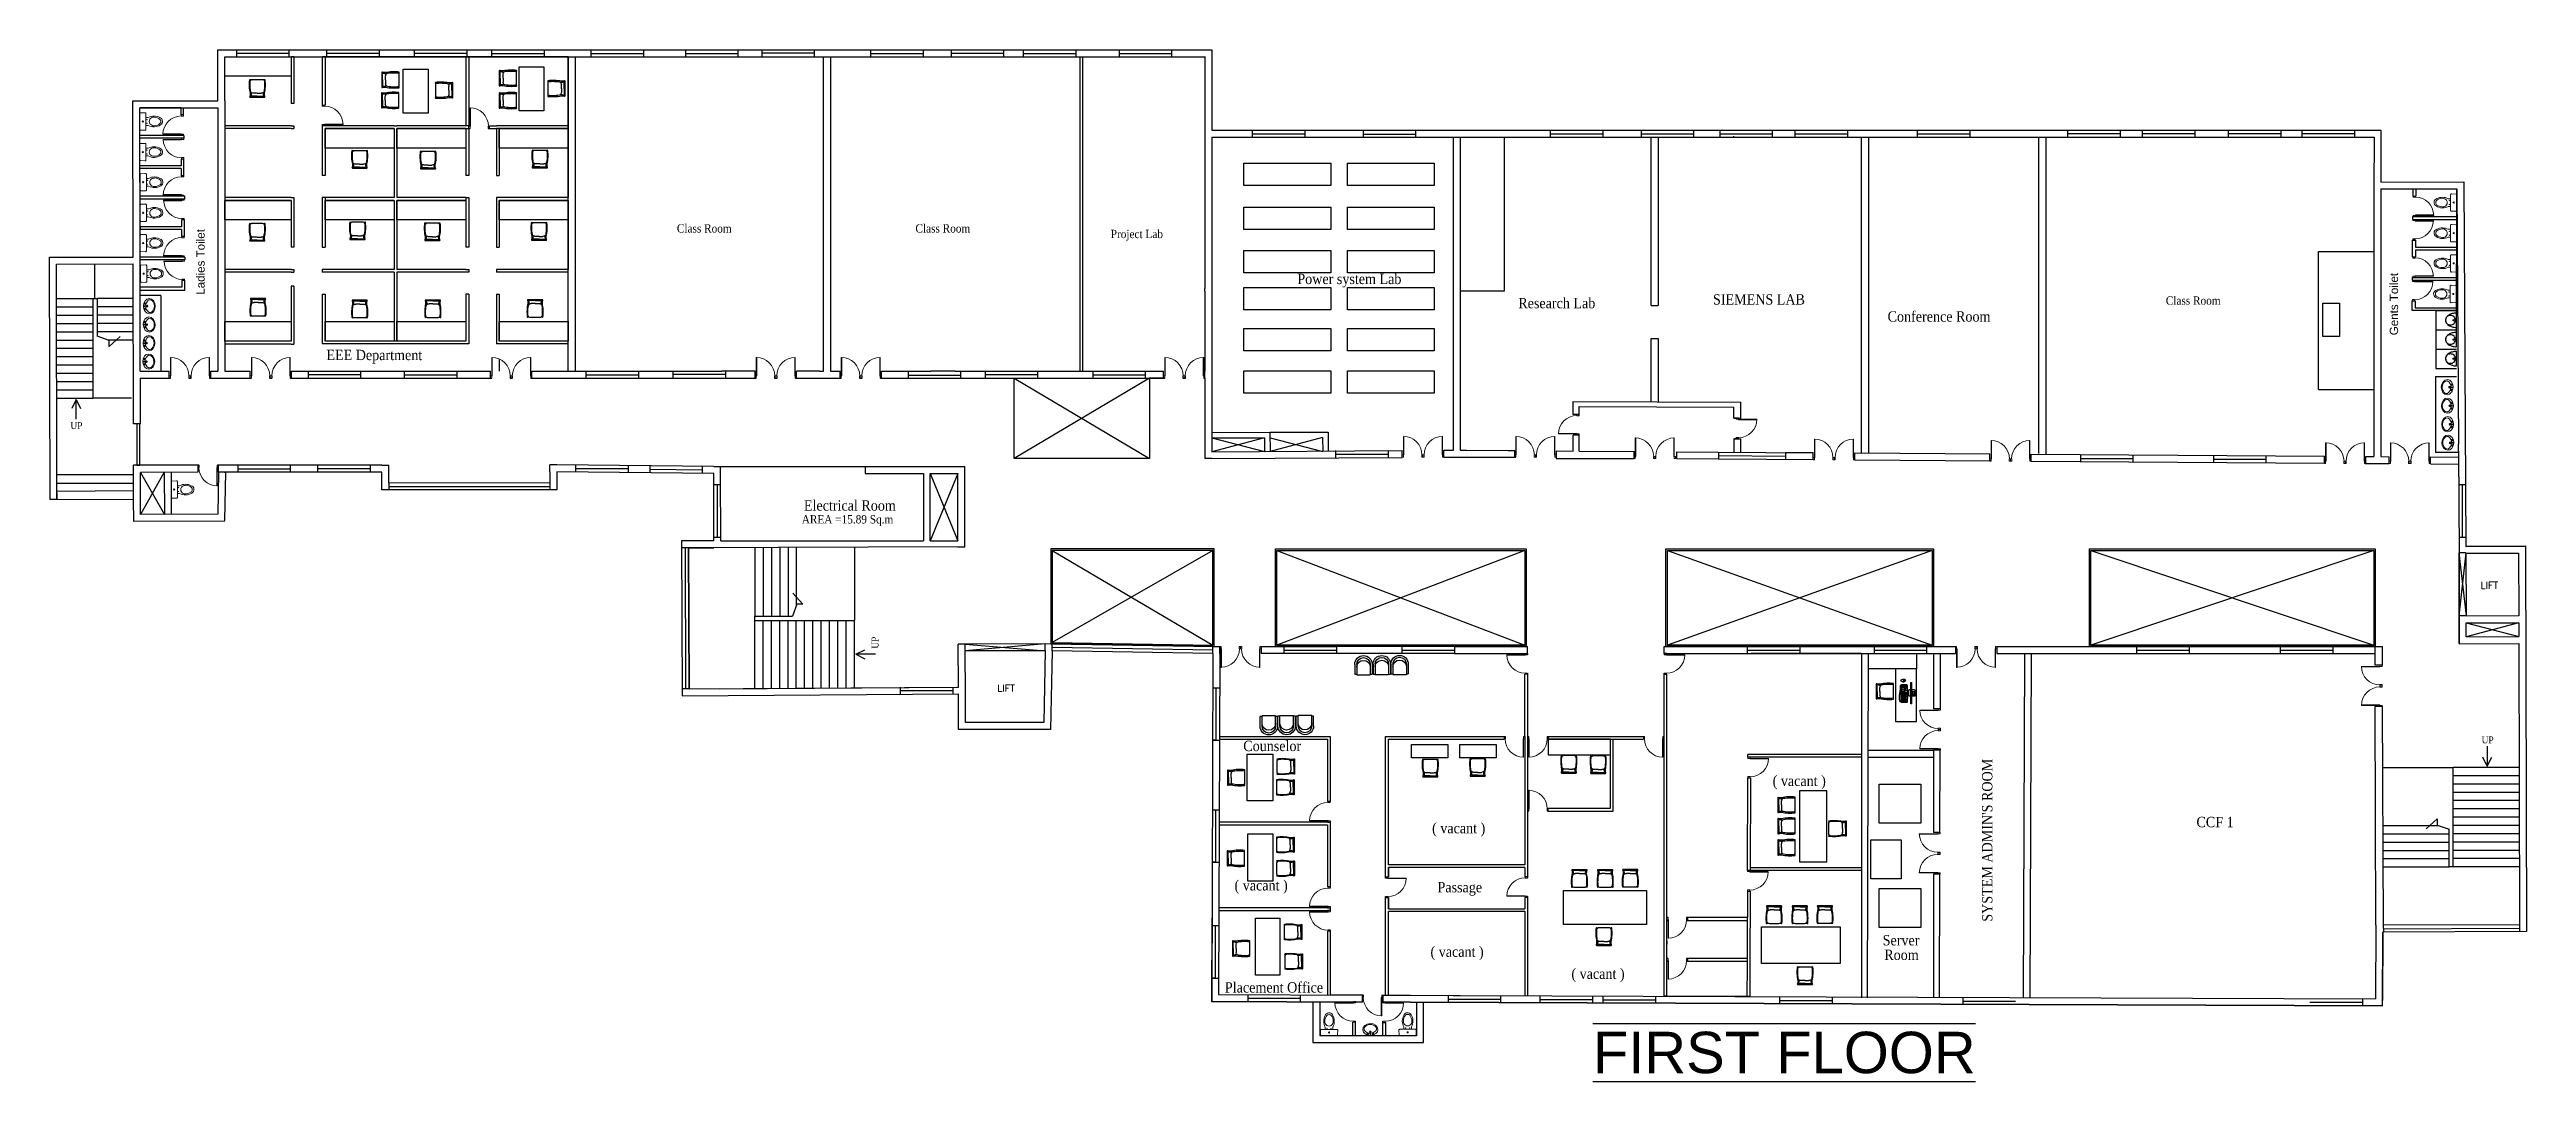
# Model space of a CAD drawing. Header units: millimetres. Extents: x 787 to 875.2, y 236.3 to 273.1.
import ezdxf

# ---------------------------------------------------------------- set-up
doc = ezdxf.new("R2010")
doc.units = ezdxf.units.MM
doc.linetypes.add('HIDDEN', pattern=[0.375, 0.25, -0.125])
doc.layers.add('DOOR', color=10, linetype='Continuous', lineweight=15)
doc.layers.add('SANI', color=10, linetype='Continuous')
doc.styles.add('1MM', font='arial.ttf', dxfattribs={"height": 1000})
doc.styles.add('DUTCH', font='dutch.ttf')
doc.styles.add('ROMANT', font='arial.ttf', dxfattribs={"height": 2.5})

msp = doc.modelspace()

# ---------------------------------------------------------------- texts
at = {"style": 'DUTCH', "width": 0.9}
for s, height, p in [('Class Room', 0.2954, (809.346, 266.541, -44.773)), ('Class Room', 0.2954, (817.845, 266.541, -44.773)), ('Project Lab', 0.29537, (824.803, 266.343)), ('Power system Lab', 0.36922, (831.452, 264.705)), ('Research Lab', 0.36922, (839.323, 263.843)), ('SIEMENS LAB', 0.36922, (846.261, 263.974)), ('Class Room', 0.2954, (862.394, 263.97, -44.773)), ('Conference Room', 0.36922, (852.482, 263.366)), ('EEE Department', 0.36922, (796.859, 261.994)), ('UP', 0.2461, (787.739, 259.539)), ('Electrical Room', 0.36922, (813.872, 256.631)), ('AREA =15.89 Sq.m', 0.29537, (813.795, 256.174)), ('Counselor', 0.3692, (829.526, 248.061)), ('UP', 0.2461, (873.645, 248.337)), ('( vacant )', 0.3692, (848.386, 246.817)), ('( vacant )', 0.3692, (836.253, 245.13)), ('CCF 1', 0.3692, (863.486, 245.348)), ('( vacant )', 0.3692, (829.215, 243.093)), ('Passage', 0.3692, (836.446, 243.026)), ('( vacant )', 0.3692, (836.196, 240.728)), ('Server', 0.3692, (852.306, 241.136)), ('Room', 0.3692, (852.363, 240.616)), ('( vacant )', 0.3692, (841.217, 239.942)), ('Placement Office', 0.36922, (828.871, 239.454))]:
    msp.add_text(s, height=height, dxfattribs=at).set_placement(p)
for s, height, p in [('UP', 0.2461, (816.53, 251.711)), ("SYSTEM ADMIN'S ROOM", 0.36922, (856.215, 241.979))]:
    msp.add_text(s, height=height, rotation=90, dxfattribs=at).set_placement(p)
at = {"char_height": 0.29537, "attachment_point": 1, "rotation": 90, "style": '1MM'}
for s, insert in [('Ladies Toilet', (792.226, 264.325, 0.082)), ('Gents Toilet', (870.374, 262.88, 0.082))]:
    msp.add_mtext_dynamic_manual_height_columns(s, width=406.1697, gutter_width=9.846, heights=[-0.295], dxfattribs=dict(at, insert=insert))
at = {"linetype": 'Continuous', "ltscale": 0.1, "attachment_point": 1, "style": 'ROMANT'}
for s, width, heights, insert, char_height in [('\\pi0.49585;{\\Fsimplex|c0;LIFT }', 1.65982, [-0.246], (873.113, 254.092), 0.24615), ('\\pi0.49585;{\\Fsimplex|c0;LIFT }', 1.65982, [-0.246], (820.27, 250.426), 0.24615), ('{\\L\\OFIRST FLOOR}', 31.58857, [-2.068], (841.98, 238.058), 1.47687)]:
    msp.add_mtext_dynamic_manual_height_columns(s, width=width, gutter_width=12.307, heights=heights, dxfattribs=dict(at, insert=insert, char_height=char_height))

# ---------------------------------------------------------------- blocks, each defined once
blk = doc.blocks.new('WB5')
at = {"layer": 'DOOR'}
for p, q in [((4.7, 11.3), (6.8, 10.5)), ((5.3, -11), (7.3, -10.1))]:
    blk.add_line(p, q, dxfattribs=at)
for points in [[(2.4, 0.1, 1), (5, 0.1, 1)], [(3.2, 7.9, 1), (5.9, 7.9, 1)], [(3.6, -7.7, -1), (6.3, -7.6, -1)]]:
    blk.add_lwpolyline(points, format="xyb", close=True, dxfattribs=at)
for centre, radius in [((3.7, 0.1), 1.32), ((11.8, 0.3), 2.73), ((11.8, 0.3), 2.19)]:
    blk.add_circle(centre, radius, dxfattribs=at)
for centre, radius, start, end in [((5.6, 13.6), 2.49, 151.64028, 249.46494), ((7.7, 12.8), 2.49, 249.46494, 334.30149), ((32.6, 0.8), 25.2, 127.66927, 236.44999), ((18.2, 19.4), 1.66, 91.59759, 127.66927), ((6.3, -13.3), 2.49, 113.40408, 211.22873), ((8.3, -12.4), 2.49, 28.56753, 113.40408)]:
    blk.add_arc(centre, radius, start, end, dxfattribs=at)
blk.add_ellipse((19.5, 0.5), major_axis=(-0.6, 24.9), ratio=0.783308, dxfattribs=at)
blk.add_open_spline([(18.7, -20.2), (23.5, -20.6), (25, -20), (30.8, -16.4), (34.3, -10.8), (37.3, 2.3), (34.9, 9.5), (28.9, 18.7), (25, 21.3), (18.2, 21.1)], degree=3, knots=[3.262053, 3.262053, 3.262053, 3.262053, 3.577225, 3.577225, 4.479784, 4.479784, 5.382343, 5.382343, 6.141594, 6.141594, 6.141594, 6.141594], dxfattribs=at)
blk = doc.blocks.new('A$C764D24B9')
at = {"layer": 'DOOR'}
for points in [[(0, 0), (0.06, 0), (0.06, 0.11), (0, 0.11)], [(0.06, 0.11), (0.08, 0.11), (0.08, 1), (0.06, 1)], [(0.94, 0), (1, 0), (1, 0.11), (0.94, 0.11)]]:
    blk.add_lwpolyline(points, close=True, dxfattribs=at)
blk.add_arc((0.06, 0.11), 0.889, 0, 90, dxfattribs=at)
blk = doc.blocks.new('WC1')
at = {"layer": 'DOOR'}
for p, q in [((-29.3, -7.5), (-29.8, -22.7)), ((24.3, -5), (-26.8, -5))]:
    blk.add_line(p, q, dxfattribs=at)
for points in [[(26.8, -7.5), (27.3, -22.7, -0.423393), (24.7, -25.4), (-27.3, -25.4, -0.423393), (-29.8, -22.7), (-29.3, -7.5, -0.405093), (-26.8, -5), (24.3, -5, -0.405093), (26.8, -7.5, -0.407682)], [(11.5, -25.4), (11.5, -33, -0.265683), (10, -73.3, -0.649464), (-14.1, -70.9, -0.243179), (-14, -33), (-14, -25.4), (11.5, -25.4)], [(12.6, -52, 1.119632), (-15.2, -52, 17.71796)]]:
    blk.add_lwpolyline(points, format="xyb", dxfattribs=at)
blk.add_lwpolyline([(-14, -25.4), (-14, -33)], dxfattribs=at)
for centre, radius in [((-7.6, -29.2), 0.636), ((-1.3, -15.2), 1.91), ((5.1, -29.2), 0.636)]:
    blk.add_circle(centre, radius, dxfattribs=at)
blk.add_arc((-26.8, -7.5), 2.54, 90, 178.21009, dxfattribs=at)
blk.add_ellipse((-1.3, -52), major_axis=(0, -22.4), ratio=0.622298, start_param=4.712389, end_param=7.853982, dxfattribs=at)
blk = doc.blocks.new('UR1P')
at = {"layer": 'SANI'}
for points in [[(-30, 0, 0.066402), (-27, -18, 0.078959), (-21, -32, 0.107161), (-11, -42, 0.141785), (0, -45, 0.141785), (11, -42, 0.107161), (21, -32, 0.078959), (27, -18, 0.066402), (30, 0)], [(0, -45, 0.104192), (7, -44, 0.100673), (14, -39, 0.096065), (18, -33, 0.093043), (19, -25, 0.093043), (18, -17, 0.096065), (14, -10, 0.100673), (7, -6, 0.104192), (0, -4, 0.104192), (-7, -6, 0.100673), (-14, -10, 0.096065), (-18, -17, 0.093043), (-19, -25, 0.093043), (-18, -33, 0.096065), (-14, -39, 0.100673), (-7, -44, 0.104192)]]:
    blk.add_lwpolyline(points, format="xyb", close=True, dxfattribs=at)
blk.add_circle((0, -11), 2.97, dxfattribs=at)
blk = doc.blocks.new('Dell S2340T 23-Inch 10-point Multi-Touch Monitor')
at = {"color": 0}
for p, q in [((-269, -94), (-264, -89)), ((-264, -89), (264, -89)), ((-77, -17), (-77, -89)), ((-77, -109), (-77, -143)), ((-40, -70), (-36, -14)), ((-29, -14), (-29, -17)), ((-29, -14), (-29, -17)), ((-25, -60), (-25, -82)), ((-25, -60), (-24, -60)), ((-24, -60), (-24, -89)), ((-24, -63), (24, -63)), ((24, -60), (24, -89)), ((24, -60), (25, -60)), ((25, -60), (25, -82)), ((29, -14), (29, -17)), ((29, -14), (29, -17)), ((40, -70), (36, -14)), ((77, -17), (77, -89)), ((77, -109), (77, -143)), ((269, -94), (264, -89))]:
    blk.add_line(p, q, dxfattribs=at)
for points in [[(-60, 0), (60, 0)], [(-269, -109), (269, -109), (269, -94), (-269, -94), (-269, -109)], [(-60, -160), (60, -160)], [(-36, -14), (36, -14)], [(-29, -17), (29, -17)], [(-29, -17), (29, -17)]]:
    blk.add_lwpolyline(points, dxfattribs=at)
for points in [[(-40, -70, 0.263666), (-37, -80), (-34, -82), (-25, -82)], [(40, -70, -0.263666), (37, -80), (34, -82), (25, -82)]]:
    blk.add_lwpolyline(points, format="xyb", dxfattribs=at)
for centre, radius in [((-61, -4), 1.73), ((-46, -4), 1.73), ((-36, -102), 1.14), ((-32, -4), 1.73), ((-18, -4), 1.73), ((-3, -4), 1.73), ((11, -4), 1.73), ((25, -4), 1.73), ((36, -102), 1.14), ((39, -4), 1.73)]:
    blk.add_circle(centre, radius, dxfattribs=at)
for centre, start, end in [((-60, -17), 90, 180), ((60, -17), 0, 90), ((-60, -143), 180, 270), ((60, -143), 270, 0)]:
    blk.add_arc(centre, 17.2, start, end, dxfattribs=at)
blk = doc.blocks.new('keyboard_top')
at = {"color": 0}
for points in [[(233, -76), (233, -26, 0.165941), (205, -17, -0.04592), (141, -12, 0.046884), (0, 0, 0.043941), (-135, -14, -0.081459), (-182, -12, 0.073722), (-206, -13, 0.278236), (-218, -23), (-217, -154, 0.414214), (-202, -168), (218, -167, 0.414214), (233, -152)], [(218, -167), (-202, -168, -0.198912), (-213, -164, 0.237087), (-181, -196, 0.110077), (-61, -209, 0.017919), (47, -193, -0.053396), (161, -185, 0.017301), (204, -185, 0.36209), (228, -163, -0.184401), (218, -167)]]:
    blk.add_lwpolyline(points, format="xyb", close=True, dxfattribs=at)
at = {"color": 0, "lineweight": 0}
for points in [[(-201, -38), (-189, -38)], [(-201, -38), (-201, -51)], [(-201, -51), (-189, -51)], [(-200, -70), (-188, -70)], [(-200, -70), (-200, -83)], [(-200, -83), (-188, -83)], [(-200, -87), (-188, -86)], [(-200, -87), (-200, -100)], [(-200, -100), (-188, -99)], [(-200, -104), (-188, -104)], [(-200, -104), (-200, -117)], [(-200, -117), (-188, -117)], [(-200, -122), (-173, -122)], [(-200, -122), (-200, -135)], [(-200, -135), (-173, -135)], [(-200, -139), (-173, -139)], [(-200, -139), (-200, -152)], [(-200, -152), (-173, -152)], [(-189, -38), (-189, -51)], [(-188, -70), (-188, -83)], [(-188, -86), (-188, -99)], [(-188, -104), (-188, -117)], [(-185, -70), (-185, -83)], [(-185, -70), (-173, -70)], [(-185, -83), (-173, -83)], [(-185, -86), (-185, -99)], [(-185, -86), (-173, -86)], [(-185, -99), (-173, -99)], [(-185, -104), (-173, -104)], [(-185, -104), (-185, -117)], [(-185, -117), (-173, -117)], [(-173, -70), (-173, -83)], [(-173, -86), (-173, -99)], [(-173, -104), (-173, -117)], [(-173, -122), (-173, -135)], [(-173, -139), (-173, -152)], [(-171, -38), (-171, -51)], [(-171, -38), (-159, -38)], [(-171, -51), (-159, -51)], [(-170, -70), (-170, -83)], [(-170, -70), (-158, -70)], [(-170, -83), (-158, -83)], [(-170, -86), (-170, -99)], [(-170, -86), (-158, -86)], [(-170, -99), (-158, -99)], [(-170, -104), (-158, -104)], [(-170, -104), (-170, -117)], [(-170, -117), (-158, -117)], [(-170, -122), (-170, -135)], [(-170, -122), (-158, -122)], [(-170, -135), (-158, -135)], [(-170, -139), (-158, -139)], [(-170, -139), (-170, -152)], [(-170, -152), (-158, -152)], [(-159, -38), (-159, -51)], [(-158, -70), (-158, -83)], [(-158, -86), (-158, -99)], [(-158, -104), (-158, -117)], [(-158, -122), (-158, -135)], [(-158, -139), (-158, -152)], [(-156, -38), (-156, -51)], [(-156, -38), (-144, -38)], [(-156, -51), (-144, -51)], [(-156, -70), (-144, -70)], [(-156, -70), (-156, -83)], [(-156, -83), (-144, -83)], [(-156, -86), (-144, -86)], [(-156, -86), (-156, -99)], [(-156, -99), (-144, -99)], [(-156, -104), (-144, -104)], [(-156, -104), (-156, -117)], [(-156, -117), (-144, -117)], [(-156, -122), (-144, -122)], [(-156, -122), (-156, -135)], [(-156, -135), (-144, -135)], [(-156, -139), (-156, -152)], [(-156, -139), (-129, -139)], [(-156, -152), (-129, -152)], [(-144, -38), (-144, -51)], [(-144, -70), (-144, -83)], [(-144, -86), (-144, -99)], [(-144, -104), (-144, -117)], [(-144, -122), (-144, -135)], [(-142, -38), (-130, -38)], [(-142, -38), (-142, -51)], [(-142, -51), (-130, -51)], [(-141, -70), (-141, -83)], [(-141, -70), (-129, -70)], [(-141, -83), (-129, -83)], [(-141, -86), (-141, -99)], [(-141, -86), (-129, -86)], [(-141, -99), (-129, -99)], [(-141, -104), (-129, -104)], [(-141, -104), (-141, -117)], [(-141, -117), (-129, -117)], [(-141, -122), (-129, -122)], [(-141, -122), (-141, -135)], [(-141, -135), (-129, -135)], [(-130, -38), (-130, -51)], [(-129, -70), (-129, -83)], [(-129, -86), (-129, -99)], [(-129, -104), (-129, -117)], [(-129, -122), (-129, -135)], [(-129, -139), (-129, -152)], [(-127, -38), (-127, -51)], [(-127, -38), (-115, -38)], [(-127, -51), (-115, -51)], [(-126, -70), (-126, -83)], [(-126, -70), (-114, -70)], [(-126, -83), (-114, -83)], [(-126, -86), (-126, -99)], [(-126, -86), (-114, -86)], [(-126, -99), (-114, -99)], [(-126, -104), (-114, -104)], [(-126, -104), (-126, -117)], [(-126, -117), (-114, -117)], [(-126, -122), (-126, -135)], [(-126, -122), (-114, -122)], [(-126, -135), (-114, -135)], [(-126, -139), (-11, -138)], [(-126, -139), (-126, -152)], [(-126, -152), (-11, -151)], [(-115, -38), (-115, -51)], [(-114, -70), (-114, -83)], [(-114, -86), (-114, -99)], [(-114, -104), (-114, -117)], [(-114, -122), (-114, -135)], [(-112, -70), (-100, -70)], [(-112, -70), (-112, -83)], [(-112, -83), (-100, -83)], [(-112, -86), (-100, -86)], [(-112, -86), (-112, -99)], [(-112, -99), (-100, -99)], [(-112, -104), (-100, -104)], [(-112, -104), (-112, -117)], [(-112, -117), (-100, -117)], [(-112, -122), (-100, -122)], [(-112, -122), (-112, -135)], [(-112, -135), (-100, -135)], [(-101, -38), (-101, -51)], [(-101, -38), (-89, -38)], [(-101, -51), (-89, -51)], [(-100, -70), (-100, -83)], [(-100, -86), (-100, -99)], [(-100, -104), (-100, -117)], [(-100, -122), (-100, -135)], [(-97, -70), (-97, -83)], [(-97, -70), (-85, -70)], [(-97, -83), (-85, -83)], [(-97, -86), (-97, -99)], [(-97, -86), (-85, -86)], [(-97, -99), (-85, -99)], [(-97, -104), (-85, -103)], [(-97, -104), (-97, -117)], [(-97, -117), (-85, -116)], [(-97, -122), (-85, -121)], [(-97, -122), (-96, -135)], [(-96, -135), (-84, -134)], [(-89, -38), (-89, -51)], [(-86, -38), (-86, -51)], [(-86, -38), (-74, -38)], [(-86, -51), (-74, -51)], [(-85, -70), (-85, -83)], [(-85, -86), (-85, -99)], [(-85, -103), (-85, -116)], [(-85, -121), (-84, -134)], [(-82, -70), (-70, -69)], [(-82, -70), (-82, -83)], [(-82, -83), (-70, -82)], [(-82, -86), (-82, -99)], [(-82, -86), (-70, -86)], [(-82, -99), (-70, -99)], [(-82, -103), (-70, -103)], [(-82, -103), (-81, -116)], [(-81, -116), (-69, -116)], [(-81, -121), (-81, -134)], [(-81, -121), (-69, -121)], [(-81, -134), (-69, -134)], [(-74, -38), (-74, -51)], [(-72, -38), (-60, -38)], [(-72, -38), (-72, -51)], [(-72, -51), (-60, -51)], [(-70, -69), (-70, -82)], [(-70, -86), (-70, -99)], [(-70, -103), (-69, -116)], [(-69, -121), (-69, -134)], [(-68, -69), (-56, -69)], [(-68, -69), (-67, -82)], [(-67, -82), (-55, -82)], [(-67, -86), (-55, -86)], [(-67, -86), (-67, -99)], [(-67, -99), (-55, -99)], [(-67, -103), (-55, -103)], [(-67, -103), (-67, -116)], [(-67, -116), (-55, -116)], [(-67, -121), (-55, -121)], [(-67, -121), (-67, -134)], [(-67, -134), (-55, -134)], [(-60, -38), (-60, -51)], [(-57, -38), (-57, -51)], [(-57, -38), (-45, -38)], [(-57, -51), (-45, -51)], [(-56, -69), (-55, -82)], [(-55, -86), (-55, -99)], [(-55, -103), (-55, -116)], [(-55, -121), (-55, -134)], [(-52, -69), (-52, -82)], [(-52, -69), (-40, -69)], [(-52, -82), (-40, -82)], [(-52, -86), (-52, -99)], [(-52, -86), (-40, -86)], [(-52, -99), (-40, -99)], [(-52, -103), (-40, -103)], [(-52, -103), (-52, -116)], [(-52, -116), (-40, -116)], [(-52, -121), (-40, -121)], [(-52, -121), (-52, -134)], [(-52, -134), (-40, -134)], [(-45, -38), (-45, -51)], [(-40, -69), (-40, -82)], [(-40, -86), (-40, -99)], [(-40, -103), (-40, -116)], [(-40, -121), (-40, -134)], [(-37, -69), (-37, -82)], [(-37, -69), (-25, -69)], [(-37, -82), (-25, -82)], [(-37, -86), (-37, -99)], [(-37, -86), (-25, -86)], [(-37, -99), (-25, -99)], [(-37, -103), (-25, -103)], [(-37, -103), (-37, -116)], [(-37, -116), (-25, -116)], [(-37, -121), (-37, -134)], [(-37, -121), (-25, -121)], [(-37, -134), (-25, -134)], [(-28, -19), (1, -18)], [(-28, -38), (-16, -37)], [(-28, -38), (-28, -51)], [(-28, -51), (-16, -50)], [(-26, -16), (1, -16)], [(-25, -69), (-25, -82)], [(-25, -86), (-25, -99)], [(-25, -103), (-25, -116)], [(-25, -121), (-25, -134)], [(-23, -69), (-11, -69)], [(-23, -69), (-23, -82)], [(-23, -82), (-11, -82)], [(-23, -86), (-11, -86)], [(-23, -86), (-23, -99)], [(-23, -99), (-11, -99)], [(-23, -103), (-11, -103)], [(-23, -103), (-23, -116)], [(-23, -116), (-11, -116)], [(-23, -121), (-11, -121)], [(-23, -121), (-23, -134)], [(-23, -134), (-11, -134)], [(-16, -37), (-16, -50)], [(-13, -37), (-13, -50)], [(-13, -37), (-1, -37)], [(-13, -50), (-1, -50)], [(-11, -69), (-11, -82)], [(-11, -86), (-11, -99)], [(-11, -103), (-11, -116)], [(-11, -121), (-11, -134)], [(-11, -138), (-11, -151)], [(-8, -69), (-8, -82)], [(-8, -69), (4, -69)], [(-8, -82), (4, -82)], [(-8, -86), (-8, -99)], [(-8, -86), (4, -86)], [(-8, -99), (4, -99)], [(-8, -103), (4, -103)], [(-8, -103), (-8, -116)], [(-8, -116), (4, -116)], [(-8, -121), (4, -121)], [(-8, -121), (-8, -134)], [(-8, -134), (4, -134)], [(-7, -138), (20, -138)], [(-7, -138), (-7, -151)], [(-7, -151), (20, -151)], [(-1, -37), (-1, -50)], [(1, -7), (1, -16)], [(1, -18), (1, -25)], [(2, -37), (14, -37)], [(2, -37), (2, -50)], [(2, -50), (14, -50)], [(4, -7), (5, -16)], [(4, -69), (4, -82)], [(4, -86), (4, -99)], [(4, -103), (4, -116)], [(4, -121), (4, -134)], [(5, -16), (30, -16)], [(5, -18), (5, -25)], [(5, -18), (30, -18)], [(7, -69), (7, -82)], [(7, -69), (19, -69)], [(7, -82), (19, -82)], [(7, -86), (7, -99)], [(7, -86), (19, -86)], [(7, -99), (19, -99)], [(7, -103), (19, -103)], [(7, -103), (8, -116)], [(8, -116), (20, -116)], [(8, -121), (8, -134)], [(8, -121), (20, -121)], [(8, -134), (20, -134)], [(14, -37), (14, -50)], [(17, -37), (17, -50)], [(17, -37), (29, -37)], [(17, -50), (29, -50)], [(19, -69), (19, -82)], [(19, -86), (19, -99)], [(19, -103), (20, -116)], [(20, -121), (20, -134)], [(20, -138), (20, -151)], [(23, -69), (35, -69)], [(23, -69), (23, -82)], [(23, -82), (35, -82)], [(23, -86), (35, -86)], [(23, -86), (23, -99)], [(23, -99), (35, -99)], [(23, -103), (35, -103)], [(23, -103), (23, -116)], [(23, -116), (35, -116)], [(23, -121), (65, -121)], [(23, -121), (23, -134)], [(23, -134), (65, -134)], [(23, -138), (35, -138)], [(23, -138), (23, -151)], [(23, -151), (35, -151)], [(29, -37), (29, -50)], [(35, -69), (35, -82)], [(35, -86), (35, -99)], [(35, -103), (35, -116)], [(35, -138), (35, -151)], [(38, -69), (38, -82)], [(38, -69), (65, -69)], [(38, -82), (65, -82)], [(38, -86), (38, -99)], [(38, -86), (50, -86)], [(38, -99), (50, -99)], [(38, -103), (65, -103)], [(38, -103), (38, -116)], [(38, -116), (65, -116)], [(38, -138), (65, -138)], [(38, -138), (38, -151)], [(38, -151), (65, -151)], [(50, -86), (50, -99)], [(53, -86), (53, -99)], [(53, -86), (65, -86)], [(53, -99), (65, -99)], [(65, -69), (65, -82)], [(65, -86), (65, -99)], [(65, -103), (65, -116)], [(65, -121), (65, -134)], [(65, -138), (65, -151)], [(82, -37), (82, -50)], [(82, -37), (94, -37)], [(82, -50), (94, -50)], [(83, -69), (83, -82)], [(83, -69), (95, -69)], [(83, -82), (95, -82)], [(83, -85), (83, -98)], [(83, -85), (95, -85)], [(83, -98), (95, -98)], [(89, -138), (101, -138)], [(89, -138), (89, -151)], [(89, -151), (101, -151)], [(94, -37), (94, -50)], [(95, -69), (95, -82)], [(95, -85), (95, -98)], [(97, -37), (97, -50)], [(97, -37), (109, -37)], [(97, -50), (109, -50)], [(98, -69), (98, -82)], [(98, -69), (110, -69)], [(98, -82), (110, -82)], [(98, -85), (98, -98)], [(98, -85), (110, -85)], [(98, -98), (110, -98)], [(101, -138), (101, -151)], [(104, -121), (104, -134)], [(104, -121), (116, -121)], [(104, -134), (116, -134)], [(104, -138), (116, -138)], [(104, -138), (104, -151)], [(104, -151), (116, -151)], [(109, -37), (109, -50)], [(110, -69), (110, -82)], [(110, -85), (110, -98)], [(111, -37), (123, -37)], [(111, -37), (111, -50)], [(111, -50), (123, -50)], [(112, -69), (124, -69)], [(112, -69), (112, -82)], [(112, -82), (124, -82)], [(112, -85), (124, -85)], [(112, -85), (112, -98)], [(112, -98), (124, -98)], [(116, -121), (116, -134)], [(116, -138), (116, -151)], [(119, -138), (131, -138)], [(119, -138), (119, -151)], [(119, -151), (131, -151)], [(123, -37), (123, -50)], [(124, -69), (124, -82)], [(124, -85), (124, -98)], [(126, -37), (126, -50)], [(126, -37), (138, -37)], [(126, -50), (138, -50)], [(127, -69), (127, -82)], [(127, -69), (139, -69)], [(127, -82), (139, -82)], [(127, -85), (128, -98)], [(127, -85), (139, -85)], [(128, -98), (140, -98)], [(131, -138), (131, -151)], [(138, -37), (138, -50)], [(139, -69), (139, -82)], [(139, -85), (140, -98)], [(156, -35), (156, -48)], [(156, -35), (168, -35)], [(156, -48), (168, -48)], [(157, -69), (157, -82)], [(157, -69), (169, -69)], [(157, -82), (169, -82)], [(157, -85), (157, -98)], [(157, -85), (169, -85)], [(157, -98), (169, -98)], [(157, -103), (169, -103)], [(157, -103), (157, -116)], [(157, -116), (169, -116)], [(157, -121), (157, -134)], [(157, -121), (169, -121)], [(157, -134), (169, -134)], [(157, -138), (169, -138)], [(157, -138), (157, -151)], [(157, -151), (169, -151)], [(168, -35), (168, -48)], [(169, -69), (169, -82)], [(169, -85), (169, -98)], [(169, -103), (169, -116)], [(169, -121), (169, -134)], [(169, -138), (169, -151)], [(172, -69), (184, -69)], [(172, -69), (172, -82)], [(172, -82), (184, -82)], [(172, -85), (184, -85)], [(172, -85), (172, -98)], [(172, -98), (184, -98)], [(172, -103), (184, -102)], [(172, -103), (172, -116)], [(172, -116), (184, -115)], [(172, -121), (184, -120)], [(172, -121), (172, -134)], [(172, -134), (184, -133)], [(172, -138), (184, -138)], [(172, -138), (172, -151)], [(172, -151), (184, -151)], [(176, -34), (176, -47)], [(176, -34), (188, -34)], [(176, -47), (188, -47)], [(184, -69), (184, -82)], [(184, -85), (184, -98)], [(184, -102), (184, -115)], [(184, -120), (184, -133)], [(184, -138), (184, -151)], [(187, -69), (199, -68)], [(187, -69), (187, -82)], [(187, -82), (199, -81)], [(187, -85), (187, -98)], [(187, -85), (199, -85)], [(187, -98), (199, -98)], [(187, -102), (199, -102)], [(187, -102), (187, -115)], [(187, -115), (199, -115)], [(187, -120), (199, -120)], [(187, -120), (187, -133)], [(187, -133), (199, -133)], [(187, -138), (199, -138)], [(187, -138), (187, -151)], [(187, -151), (199, -151)], [(188, -34), (188, -47)], [(197, -34), (197, -47)], [(197, -34), (209, -34)], [(197, -47), (209, -47)], [(199, -68), (199, -81)], [(199, -85), (199, -98)], [(199, -102), (199, -115)], [(199, -120), (199, -133)], [(199, -138), (199, -151)], [(202, -68), (202, -81)], [(202, -68), (214, -68)], [(202, -81), (214, -81)], [(202, -85), (202, -98)], [(202, -85), (214, -85)], [(202, -98), (214, -98)], [(202, -102), (214, -102)], [(202, -102), (202, -115)], [(202, -115), (214, -115)], [(202, -120), (202, -133)], [(202, -120), (214, -120)], [(202, -133), (214, -133)], [(202, -138), (214, -138)], [(202, -138), (202, -151)], [(202, -151), (214, -151)], [(209, -34), (209, -47)], [(214, -68), (214, -81)], [(214, -85), (214, -98)], [(214, -102), (214, -115)], [(214, -120), (214, -133)], [(214, -138), (214, -151)]]:
    blk.add_lwpolyline(points, dxfattribs=at)
for points in [[(1, -25, -0.037715), (-22, -24, -0.328345), (-28, -19)], [(-26, -16, -0.157731), (-22, -12, -0.08747), (1, -7, -0.08747)], [(4, -7, -0.086643), (27, -12, -0.237073), (30, -16)], [(30, -18, -0.11266), (29, -21, -0.188542), (24, -24, -0.031584), (5, -25, -0.031584)]]:
    blk.add_lwpolyline(points, format="xyb", dxfattribs=at)
for centre in [(-74, -18), (-64, -18), (-55, -18), (-46, -18), (-36, -18), (38, -18), (48, -18), (57, -18), (67, -18), (76, -18)]:
    blk.add_circle(centre, 3.55, dxfattribs=at)
blk = doc.blocks.new('A$C2C166547')
at = {"color": 0}
for p, q in [((0.016, 0.02), (0.006, 0.02)), ((0.016, 0.02), (0.006, 0.016)), ((0.017, 0.001), (0.016, 0.02)), ((0.201, 0.464), (0.017, 0.464)), ((0.201, 0.456), (0.018, 0.456)), ((0.201, 0.455), (0.018, 0.455)), ((0.201, 0.374), (0.094, 0.374)), ((0.201, 0.464), (0.385, 0.464)), ((0.201, 0.456), (0.385, 0.456)), ((0.201, 0.455), (0.385, 0.455)), ((0.201, 0.374), (0.308, 0.374)), ((0.385, 0.001), (0.387, 0.02)), ((0.387, 0.02), (0.396, 0.016)), ((0.387, 0.02), (0.396, 0.02))]:
    blk.add_line(p, q, dxfattribs=at)
blk.add_lwpolyline([(0.023, 0.369, 0.080461), (0.008, 0, 0.080461)], format="xyb", dxfattribs=at)
for centre, radius, start, end in [((0.014, -0.011), 0.012, 71.75361, 116.5375), ((0.018, 0.461), 0.00242, 100.34496, 201.37417), ((-0.216, 0.394), 0.241, 354.55133, 15.96258), ((0.018, 0.455), 0.000725, 87.37617, 197.52085), ((0.018, 0.454), 0.000433, 71.7715, 189.22024), ((0.095, 0.276), 0.0978, 90.51639, 143.19267), ((-0.282, 0.346), 0.317, 1.15909, 17.56409), ((0.307, 0.276), 0.0978, 36.80733, 89.48361), ((0.685, 0.346), 0.317, 162.43591, 178.84091), ((0.618, 0.394), 0.241, 164.03742, 185.44867), ((-0.752, 0.137), 1.154, 353.16375, 11.56433), ((0.384, 0.461), 0.00242, 338.62583, 79.65504), ((0.385, 0.455), 0.000725, 342.47915, 92.62383), ((0.385, 0.454), 0.000433, 350.77976, 108.2285), ((0.389, -0.011), 0.012, 63.4625, 108.24639)]:
    blk.add_arc(centre, radius, start, end, dxfattribs=at)
blk = doc.blocks.new('armchair032')
at = {"color": 0}
for p, q in [((-315, 375), (-315, 20)), ((-245, 20), (-315, 20)), ((-245, 375), (-245, 0)), ((245, 0), (-245, 0)), ((245, 375), (245, 0)), ((315, 20), (245, 20)), ((315, 375), (315, 20))]:
    blk.add_line(p, q, dxfattribs=at)
for centre, radius in [((0, 375), 315), ((0, 375), 245), ((0, 275), 245)]:
    blk.add_arc(centre, radius, 0.00003, 179.99998, dxfattribs=at)

# ---------------------------------------------------------------- linework, layer by layer
at = {"linetype": 'Continuous', "ltscale": 0.1}
for p, q in [((792.99, 273.055), (828.405, 273.056)), ((792.994, 271.236), (792.99, 273.055)), ((792.99, 272.809), (792.991, 272.809)), ((793.236, 273.055), (793.236, 273.056)), ((793.237, 272.809), (810.698, 272.809)), ((793.24, 271.237), (793.237, 272.809)), ((793.237, 272.809), (795.698, 272.809)), ((793.237, 272.809), (795.698, 272.809)), ((793.652, 273.052), (793.652, 272.806)), ((793.652, 272.929), (795.523, 272.929)), ((795.523, 273.052), (795.523, 272.806)), ((795.698, 272.809), (795.6, 272.809)), ((795.6, 272.809), (795.6, 271.135)), ((795.6, 272.809), (795.6, 271.135)), ((795.698, 272.809), (796.683, 272.809)), ((795.698, 272.809), (795.698, 271.135)), ((796.683, 272.809), (799.144, 272.809)), ((796.811, 272.809, 0), (796.713, 272.809, 0)), ((796.713, 272.809, 0), (796.713, 271.045, 0)), ((799.273, 272.809, 0), (796.811, 272.809, 0)), ((796.811, 272.809, 0), (796.811, 271.086, 0)), ((796.867, 273.062), (796.867, 272.816)), ((796.867, 272.939), (798.738, 272.939)), ((798.738, 273.062), (798.738, 272.816)), ((799.241, 272.809), (801.703, 272.809)), ((799.241, 272.809), (801.703, 272.809)), ((799.371, 272.809, 0), (799.273, 272.809, 0)), ((801.832, 272.809, 0), (799.371, 272.809, 0)), ((799.988, 273.055), (799.988, 272.809)), ((799.988, 272.932), (801.859, 272.932)), ((801.931, 272.809, 0), (801.832, 272.809, 0)), ((801.832, 272.809, 0), (801.832, 270.348, 0)), ((801.859, 273.055), (801.859, 272.809)), ((802.915, 272.809, 0), (801.931, 272.809, 0)), ((801.931, 272.809, 0), (801.931, 270.348, 0)), ((804.432, 272.809, 0), (801.971, 272.809, 0)), ((802.742, 273.05), (802.742, 272.804)), ((802.742, 272.927), (804.613, 272.927)), ((803.014, 272.809, 0), (802.915, 272.809, 0)), ((805.475, 272.809, 0), (803.014, 272.809, 0)), ((804.613, 273.05), (804.613, 272.804)), ((805.477, 261.598, 51.306), (805.475, 272.809, 0)), ((805.475, 272.809, 0), (805.475, 270.348, 0)), ((805.722, 272.809, 0), (805.722, 261.598, 51.306)), ((806.285, 273.041), (806.285, 272.795)), ((806.285, 272.918), (808.155, 272.918)), ((808.155, 273.041), (808.155, 272.795)), ((809.648, 273.046), (809.648, 272.799)), ((809.648, 272.923), (811.519, 272.923)), ((810.698, 272.809), (810.944, 272.809)), ((810.944, 272.809), (819.552, 272.809, 0)), ((811.519, 273.046), (811.519, 272.799)), ((812.368, 273.064), (812.368, 272.818)), ((812.368, 272.941), (814.239, 272.941)), ((814.239, 273.064), (814.239, 272.818)), ((814.57, 261.598, 51.306), (814.569, 272.809)), ((814.815, 272.809), (814.815, 261.598, 51.306)), ((816.246, 273.046), (816.246, 272.8)), ((816.246, 272.923), (818.117, 272.923)), ((816.463, 272.809), (828.159, 272.809, 0)), ((818.117, 273.046), (818.117, 272.8)), ((819.117, 273.059), (819.117, 272.813)), ((819.117, 272.936), (820.987, 272.936)), ((819.798, 272.809, 0), (828.159, 272.809, 0)), ((820.987, 273.059), (820.987, 272.813)), ((821.684, 273.049), (821.684, 272.803)), ((821.684, 272.926), (823.555, 272.926)), ((823.555, 273.049), (823.555, 272.803)), ((823.715, 261.598), (823.715, 272.809)), ((823.813, 261.598), (823.813, 272.809)), ((825.099, 273.041), (825.099, 272.794)), ((825.099, 272.918), (826.969, 272.918)), ((826.969, 273.041), (826.969, 272.794)), ((828.159, 272.81), (828.159, 270.188)), ((828.159, 272.81), (828.159, 264.551, 37.789)), ((828.405, 273.056), (828.405, 270.188)), ((789.963, 271.23), (792.994, 271.236)), ((789.975, 265.667), (789.963, 271.23)), ((790.209, 270.984), (792.995, 270.99)), ((790.221, 265.668), (790.209, 270.984)), ((791.673, 270.984), (790.209, 270.984)), ((791.673, 270.984), (790.209, 270.984)), ((791.673, 270.984), (791.673, 270.733)), ((791.673, 270.984), (791.673, 270.733)), ((791.772, 270.733), (791.772, 270.984)), ((791.772, 270.733), (791.772, 270.984)), ((792.994, 270.99, 1.278), (792.994, 261.598, 50.028)), ((793.24, 271.236), (793.24, 261.598, 50.028)), ((795.698, 271.135), (795.6, 271.135)), ((796.713, 271.086, 0), (796.811, 271.086, 0)), ((791.772, 270.733), (791.673, 270.733)), ((791.772, 270.733), (791.673, 270.733)), ((795.6, 270.348), (793.24, 270.348)), ((795.6, 270.249), (793.24, 270.249)), ((795.6, 270.348), (795.698, 270.348)), ((795.6, 270.249), (795.698, 270.249)), ((795.698, 270.348), (795.698, 270.249)), ((796.713, 270.389, 0), (796.713, 268.576, 0)), ((796.811, 270.348, 0), (796.713, 270.348, 0)), ((799.273, 270.348, 0), (796.811, 270.348, 0)), ((796.811, 270.249, 0), (796.811, 268.576, 0)), ((799.273, 270.249, 0), (796.811, 270.249, 0)), ((799.273, 270.348, 0), (799.371, 270.348, 0)), ((799.273, 270.249, 0), (799.273, 267.788, 0)), ((801.931, 270.348, 0), (799.371, 270.348, 0)), ((799.371, 270.249, 0), (799.371, 267.788, 0)), ((801.832, 270.249, 0), (799.371, 270.249, 0)), ((801.832, 270.249, 0), (801.832, 268.576, 0)), ((801.832, 270.249, 0), (801.972, 270.249, 0)), ((801.931, 270.249, 0), (801.931, 270.348, 0)), ((801.931, 270.249, 0), (801.931, 268.576, 0)), ((802.628, 270.249, 0), (802.915, 270.249, 0)), ((802.669, 270.348, 0), (802.915, 270.348, 0)), ((802.669, 270.249, 0), (802.669, 270.348, 0)), ((805.475, 270.348, 0), (802.915, 270.348, 0)), ((802.915, 270.249, 0), (802.915, 268.576, 0)), ((805.475, 270.249, 0), (802.915, 270.249, 0)), ((803.014, 270.249, 0), (803.014, 268.576, 0)), ((805.475, 270.348, 0), (805.475, 270.249, 0)), ((805.475, 270.249, 0), (805.475, 267.788, 0)), ((828.159, 270.188), (828.159, 264.551, 32.726)), ((828.405, 270.188), (870.06, 270.188)), ((829.844, 270.182), (829.844, 269.936)), ((829.844, 270.059), (831.715, 270.059)), ((831.715, 270.182), (831.715, 269.936)), ((833.796, 270.168), (833.796, 269.922)), ((833.796, 270.045), (835.667, 270.045)), ((835.667, 270.168), (835.667, 269.922)), ((840.461, 270.188), (840.461, 269.942)), ((840.461, 270.065), (842.331, 270.065)), ((842.331, 270.188), (842.331, 269.942)), ((843.696, 270.188), (843.696, 269.942)), ((843.696, 270.065), (845.567, 270.065)), ((845.567, 270.188), (845.567, 269.942)), ((846.5, 270.188), (846.5, 269.942)), ((846.5, 270.065), (848.371, 270.065)), ((848.371, 270.188), (848.371, 269.942)), ((849.179, 270.188), (849.179, 269.942)), ((849.179, 270.065), (851.049, 270.065)), ((851.049, 270.188), (851.049, 269.942)), ((853.539, 270.189), (853.539, 269.942)), ((853.539, 270.065), (855.41, 270.065)), ((855.41, 270.189), (855.41, 269.942)), ((858.892, 270.189), (858.892, 269.942)), ((858.892, 270.066), (860.763, 270.066)), ((860.763, 270.189), (860.763, 269.942)), ((861.553, 270.189), (861.553, 269.943)), ((861.553, 270.066), (863.424, 270.066)), ((863.424, 270.189), (863.424, 269.943)), ((864.616, 270.189), (864.616, 269.943)), ((864.616, 270.066), (866.487, 270.066)), ((866.487, 270.189), (866.487, 269.943)), ((867.242, 270.189), (867.242, 269.943)), ((867.242, 270.066), (869.113, 270.066)), ((869.113, 270.189), (869.113, 269.943)), ((791.785, 269.999), (790.209, 269.999)), ((791.785, 269.901), (790.209, 269.901)), ((791.785, 269.162), (791.686, 269.162)), ((791.686, 269.162), (791.686, 268.916)), ((791.785, 269.999), (791.785, 269.901)), ((791.785, 268.567), (791.785, 269.162)), ((828.405, 269.942), (869.813, 269.942)), ((828.405, 269.942), (828.405, 258.73, 51.306)), ((837.013, 258.782, 51.068), (837.013, 269.942)), ((837.259, 269.942), (837.259, 258.783)), ((837.259, 269.942), (839.228, 269.942)), ((837.259, 269.942), (837.259, 268.465)), ((837.259, 269.942), (844.061, 269.942, 0)), ((837.259, 269.942), (838.815, 269.942)), ((838.815, 269.942), (838.815, 264.455)), ((843.054, 269.942), (843.3, 269.942)), ((844.061, 263.947, 18.094), (844.061, 269.942)), ((844.307, 269.942), (844.307, 263.947, 18.094)), ((847.006, 269.942, 30.691), (847.006, 269.974, 30.545)), ((851.555, 258.683, 51.52), (851.555, 269.942, 0)), ((851.801, 269.942, 0), (851.801, 258.682, 0)), ((857.871, 258.661, 51.62), (857.871, 269.942, 0)), ((858.117, 269.942, 0), (858.117, 258.66, 0)), ((858.117, 269.942, 0), (869.813, 269.942)), ((870.06, 269.942), (870.06, 269.942)), ((791.686, 268.916), (790.209, 268.916)), ((791.686, 268.818), (790.222, 268.818)), ((791.686, 268.818), (791.686, 268.567)), ((791.785, 268.567), (791.686, 268.567)), ((791.785, 268.567), (791.785, 268.818)), ((796.811, 268.576, 0), (796.713, 268.576, 0)), ((801.931, 268.576, 0), (801.832, 268.576, 0)), ((802.915, 268.576, 0), (803.014, 268.576, 0)), ((791.798, 267.833), (790.222, 267.833)), ((791.798, 267.735), (790.222, 267.735)), ((791.798, 267.833), (791.798, 267.735)), ((795.6, 267.788), (793.24, 267.788)), ((795.6, 267.689), (793.24, 267.689)), ((795.6, 267.788), (795.698, 267.788)), ((795.6, 267.689), (795.6, 266.015)), ((795.698, 267.788), (795.698, 266.015)), ((796.713, 267.788, 0), (796.713, 266.016, 0)), ((796.811, 267.788, 0), (796.713, 267.788, 0)), ((796.811, 267.788, 0), (796.811, 266.016, 0)), ((799.273, 267.788, 0), (796.811, 267.788, 0)), ((799.273, 267.689, 0), (796.811, 267.689, 0)), ((799.273, 267.689, 0), (799.273, 265.228, 0)), ((801.832, 267.788, 0), (799.371, 267.788, 0)), ((801.832, 267.788, 0), (799.371, 267.788, 0)), ((799.371, 267.689, 0), (799.371, 265.228, 0)), ((801.832, 267.689, 0), (799.371, 267.689, 0)), ((801.832, 267.689, 0), (799.371, 267.689, 0)), ((801.832, 267.788, 0), (801.832, 266.016, 0)), ((801.832, 267.788, 0), (801.931, 267.788, 0)), ((801.931, 267.788, 0), (801.931, 266.016, 0)), ((802.915, 267.788, 0), (802.915, 266.016, 0)), ((803.014, 267.788, 0), (802.915, 267.788, 0)), ((805.475, 267.788, 0), (803.014, 267.788, 0)), ((805.475, 267.788, 0), (803.014, 267.788, 0)), ((803.014, 267.689, 0), (803.014, 266.016, 0)), ((805.475, 267.689, 0), (803.014, 267.689, 0)), ((805.475, 267.689, 0), (803.014, 267.689, 0)), ((805.475, 267.689, 0), (805.475, 265.228, 0)), ((869.808, 268.094), (869.808, 258.556)), ((870.054, 268.094), (870.054, 258.554)), ((870.054, 268.094), (872.763, 268.094)), ((871.201, 267.843), (871.201, 268.094)), ((871.201, 267.843), (871.299, 267.843)), ((871.299, 268.094), (871.299, 267.843)), ((871.299, 268.094), (872.763, 268.094)), ((872.752, 262.777), (872.763, 268.094)), ((790.222, 266.75), (790.222, 266.652)), ((791.699, 266.75), (790.222, 266.75)), ((791.699, 266.652), (790.222, 266.652)), ((791.699, 266.652), (790.222, 266.652)), ((791.798, 266.996), (791.699, 266.996)), ((791.699, 266.996), (791.699, 266.75)), ((791.699, 266.652), (791.699, 266.401)), ((791.798, 266.401), (791.798, 266.996)), ((871.188, 267.109), (872.763, 267.109)), ((871.188, 267.109), (871.188, 267.011)), ((871.188, 267.011), (872.763, 267.011)), ((786.995, 265.661), (789.975, 265.667)), ((787.014, 257.022), (786.995, 265.661)), ((789.975, 265.667), (789.975, 265.667)), ((790.228, 261.598, 48.385), (790.221, 265.668)), ((791.811, 265.667), (790.235, 265.667)), ((791.798, 266.401), (791.699, 266.401)), ((791.811, 265.667), (791.811, 265.569)), ((795.698, 266.015), (795.6, 266.015)), ((796.713, 266.016, 0), (796.811, 266.016, 0)), ((801.931, 266.016, 0), (801.832, 266.016, 0)), ((802.915, 266.016, 0), (803.014, 266.016, 0)), ((867.839, 260.943, -25.653), (867.839, 265.866, -25.653)), ((867.839, 265.866, -25.653), (869.808, 265.866, -25.653)), ((871.188, 266.272), (871.286, 266.272)), ((871.188, 265.677), (871.188, 266.272)), ((871.188, 265.677), (871.286, 265.677)), ((871.286, 266.272), (871.286, 266.026)), ((871.286, 266.026), (872.763, 266.026)), ((871.286, 265.927), (872.763, 265.927)), ((871.286, 265.927), (871.286, 265.677)), ((871.286, 265.927), (872.763, 265.927)), ((787.242, 265.415), (789.975, 265.421)), ((787.259, 257.268), (787.242, 265.415)), ((789.985, 259.724, 70.65), (789.975, 265.421, 2.926)), ((791.811, 265.569), (790.235, 265.569)), ((791.811, 264.835), (791.712, 264.835)), ((791.712, 264.835), (791.712, 264.589)), ((791.811, 264.49), (791.811, 264.835)), ((795.6, 265.228), (793.24, 265.228)), ((795.6, 265.129), (793.24, 265.129)), ((795.6, 265.228), (795.698, 265.228)), ((795.6, 265.129), (795.698, 265.129)), ((795.698, 265.228), (795.698, 265.129)), ((796.713, 265.228, 0), (796.713, 265.129, 0)), ((796.811, 265.228, 0), (796.713, 265.228, 0)), ((796.811, 265.129, 0), (796.713, 265.129, 0)), ((799.273, 265.228, 0), (796.811, 265.228, 0)), ((799.273, 265.228, 0), (796.811, 265.228, 0)), ((799.273, 265.129, 0), (796.811, 265.129, 0)), ((799.273, 265.129, 0), (799.273, 262.668, 0)), ((801.832, 265.228, 0), (799.371, 265.228, 0)), ((801.832, 265.228, 0), (799.371, 265.228, 0)), ((801.832, 265.228, 0), (799.371, 265.228, 0)), ((799.371, 265.129, 0), (799.371, 262.668, 0)), ((801.931, 265.129, 0), (799.371, 265.129, 0)), ((801.931, 265.129, 0), (799.371, 265.129, 0)), ((801.832, 265.228, 0), (801.931, 265.228, 0)), ((801.931, 265.228, 0), (801.931, 265.129, 0)), ((802.915, 265.228, 0), (802.915, 265.129, 0)), ((803.014, 265.228, 0), (802.915, 265.228, 0)), ((803.014, 265.129, 0), (802.915, 265.129, 0)), ((805.475, 265.228, 0), (803.014, 265.228, 0)), ((805.475, 265.228, 0), (803.014, 265.228, 0)), ((805.475, 265.228, 0), (803.014, 265.228, 0)), ((805.475, 265.129, 0), (803.014, 265.129, 0)), ((805.475, 265.129, 0), (803.014, 265.129, 0)), ((871.175, 264.943), (872.75, 264.943)), ((871.175, 264.943), (871.175, 264.844)), ((871.175, 264.844), (872.75, 264.844)), ((790.966, 264.295, 48.505), (790.228, 264.295, 48.385)), ((791.712, 264.589), (790.235, 264.589)), ((790.235, 264.49), (791.811, 264.49)), ((790.966, 264.295, 48.505), (790.966, 261.598, 48.385)), ((795.6, 264.63), (795.6, 262.697)), ((795.698, 264.63), (795.6, 264.63)), ((795.698, 264.63), (795.698, 262.942)), ((796.713, 264.342, 0), (796.713, 262.706, 0)), ((796.713, 264.342, 0), (796.811, 264.342, 0)), ((796.811, 264.342, 0), (796.811, 262.668, 0)), ((801.832, 264.342, 0), (801.832, 262.668, 0)), ((801.931, 264.342, 0), (801.832, 264.342, 0)), ((801.931, 264.342, 0), (801.931, 262.57, 0)), ((802.915, 264.342, 0), (802.915, 262.57, 0)), ((802.915, 264.342, 0), (803.014, 264.342, 0)), ((803.014, 264.342, 0), (803.014, 262.668, 0)), ((828.159, 264.551, 49.877), (828.159, 264.551, 49.877)), ((828.159, 264.453, 49.877), (828.159, 264.551, 37.789)), ((828.159, 264.453, 33.298), (828.159, 261.598, 49.877)), ((828.159, 264.453, 38.24), (828.159, 261.598, 51.306)), ((828.159, 264.453, 49.877), (828.159, 264.453, 49.877)), ((838.815, 264.455), (837.259, 264.455)), ((844.062, 263.947, 16.907), (844.307, 263.947, 16.907)), ((871.175, 264.11), (871.273, 264.11)), ((871.175, 263.766), (871.175, 264.11)), ((871.273, 264.11), (871.273, 263.864)), ((871.273, 263.864), (872.75, 263.864)), ((872.75, 263.766), (871.175, 263.766)), ((872.012, 263.761), (872.012, 261.694)), ((872.012, 263.761), (872.75, 263.761)), ((872.012, 263.072), (872.75, 263.072)), ((872.75, 263.86), (872.75, 263.761)), ((795.6, 262.668), (793.24, 262.668)), ((795.6, 262.569), (793.24, 262.569)), ((795.6, 262.697), (795.6, 262.668)), ((795.6, 262.569), (795.698, 262.569)), ((795.698, 262.942), (795.698, 262.569)), ((796.713, 262.706, 0), (796.713, 262.57, 0)), ((796.811, 262.57, 0), (796.713, 262.57, 0)), ((801.832, 262.668, 0), (796.811, 262.668, 0)), ((801.931, 262.57, 0), (796.811, 262.57, 0)), ((805.475, 262.57, 0), (802.915, 262.57, 0)), ((805.475, 262.668, 0), (803.014, 262.668, 0)), ((844.061, 260.511, 28.467), (844.061, 262.766, 21.66)), ((844.062, 262.766, 16.907), (844.307, 262.766, 16.907)), ((844.307, 262.766, 21.66), (844.307, 260.51, 28.47)), ((872.012, 262.383), (872.75, 262.383)), ((790.228, 261.598, 51.306), (791.261, 261.598, 51.306)), ((790.228, 261.598, 48.385), (790.966, 261.598, 48.385)), ((790.228, 261.352, 51.306), (791.302, 261.352, 51.306)), ((790.233, 259.724, 78.201), (790.233, 261.352, 51.306)), ((791.261, 261.352), (791.261, 261.598, 51.306)), ((791.958, 261.352, 51.306), (792.04, 261.352, 51.306)), ((792.697, 261.352, 51.306), (794.182, 261.352, 51.306)), ((792.738, 261.598, 51.306), (792.994, 261.598, 51.306)), ((792.738, 261.352), (792.738, 261.598, 51.306)), ((793.24, 261.598, 51.306), (794.141, 261.598, 51.306)), ((794.141, 261.352, 51.306), (794.141, 261.598, 51.306)), ((794.838, 261.352, 51.306), (794.92, 261.352, 51.306)), ((794.838, 261.352, 51.306), (794.92, 261.352, 51.306)), ((795.576, 261.352, 51.306), (802.748, 261.352, 51.306)), ((795.617, 261.352, 51.306), (795.617, 261.598, 51.306)), ((795.617, 261.598, 51.306), (802.707, 261.598, 51.306)), ((796.208, 261.602), (796.208, 261.355)), ((796.208, 261.478), (798.079, 261.478)), ((798.079, 261.602), (798.079, 261.355)), ((799.143, 261.598, 51.306), (799.242, 261.598, 51.306)), ((799.631, 261.59), (799.631, 261.344)), ((799.631, 261.467), (801.502, 261.467)), ((801.502, 261.59), (801.502, 261.344)), ((802.707, 261.352, 51.306), (802.707, 261.598, 51.306)), ((803.014, 262.034, 0), (803.014, 261.603, 0)), ((803.405, 261.352, 51.306), (803.487, 261.352, 51.306)), ((804.143, 261.352, 51.306), (804.882, 261.352, 51.306)), ((804.184, 261.598, 51.306), (804.923, 261.598, 51.306)), ((804.184, 261.352, 51.306), (804.184, 261.598, 51.306)), ((804.882, 261.352, 51.306), (808.968, 261.352, 51.306)), ((804.923, 261.598, 51.306), (808.927, 261.598, 51.306)), ((806.108, 261.598), (806.108, 261.352)), ((806.108, 261.475), (807.979, 261.475)), ((807.979, 261.598), (807.979, 261.352)), ((808.927, 261.598, 51.306), (810.944, 261.598, 51.306)), ((808.968, 261.352, 51.306), (810.363, 261.352, 51.306)), ((809.206, 261.612), (809.206, 261.366)), ((809.206, 261.489), (811.077, 261.489)), ((810.363, 261.352, 51.306), (812.172, 261.352, 51.306)), ((812.131, 261.598, 51.306), (810.944, 261.598, 51.306)), ((811.077, 261.612), (811.077, 261.366)), ((812.131, 261.352, 51.306), (812.131, 261.598, 51.306)), ((812.829, 261.352, 51.306), (812.911, 261.352, 51.306)), ((813.567, 261.352, 51.306), (814.463, 261.352, 51.306)), ((814.422, 261.598, 51.306), (813.608, 261.598, 51.306)), ((813.608, 261.352, 51.306), (813.608, 261.598, 51.306)), ((814.422, 261.598, 51.306), (814.57, 261.598, 51.306)), ((814.463, 261.352, 51.306), (815.119, 261.352, 51.306)), ((814.815, 261.598, 51.306), (815.16, 261.598, 51.306)), ((815.119, 261.352, 51.306), (815.201, 261.352, 51.306)), ((815.16, 261.352, 51.306), (815.16, 261.598, 51.306)), ((815.857, 261.352, 51.306), (815.94, 261.352, 51.306)), ((816.596, 261.352, 51.306), (816.956, 261.352, 51.306)), ((816.637, 261.598, 51.306), (816.915, 261.598, 51.306)), ((816.637, 261.352, 51.306), (816.637, 261.598, 51.306)), ((816.915, 261.598, 51.306), (818.392, 261.598, 51.306)), ((816.956, 261.352, 51.306), (818.392, 261.352, 51.306)), ((817.582, 261.586), (817.582, 261.34)), ((817.582, 261.463), (819.452, 261.463)), ((819.256, 261.598, 51.306), (818.392, 261.598, 51.306)), ((818.392, 261.352, 51.306), (819.215, 261.352, 51.306)), ((819.215, 261.352, 51.306), (826.428, 261.352, 51.306)), ((819.256, 261.598, 51.306), (819.552, 261.598, 51.306)), ((819.452, 261.586), (819.452, 261.34)), ((819.552, 261.598, 51.306), (819.798, 261.598, 51.306)), ((819.798, 261.598, 51.306), (823.236, 261.598, 51.306)), ((820.327, 261.607), (820.327, 261.361)), ((820.327, 261.484), (822.198, 261.484)), ((821.368, 261.352, 51.306), (826.19, 258.484, 49.877)), ((826.19, 261.352, 49.877), (821.368, 258.484, 49.877)), ((822.198, 261.607), (822.198, 261.361)), ((823.236, 261.598, 51.306), (823.335, 261.598, 51.306)), ((823.335, 261.598, 51.306), (826.387, 261.598, 51.306)), ((824.164, 261.598), (824.164, 261.352)), ((824.164, 261.475), (826.035, 261.475)), ((826.035, 261.598), (826.035, 261.352)), ((826.723, 261.352, 49.877), (826.19, 261.352, 49.877)), ((826.387, 261.598, 51.306), (826.682, 261.598, 51.306)), ((826.428, 261.352, 51.306), (826.723, 261.352, 51.012)), ((826.682, 261.352, 49.877), (826.682, 261.598, 49.877)), ((827.38, 261.352, 50.359), (827.462, 261.352, 50.277)), ((827.462, 261.352, 49.877), (827.38, 261.352, 49.877)), ((828.118, 261.352, 51.306), (828.159, 261.352, 51.306)), ((828.159, 261.352, 49.877), (828.118, 261.352, 49.877)), ((828.159, 261.352, 49.877), (828.118, 261.352, 49.877)), ((828.159, 261.598, 51.306), (828.159, 261.598, 51.306)), ((828.159, 261.352, 49.877), (828.159, 261.596, 49.877)), ((828.159, 261.352, 49.877), (828.159, 258.484, 49.877)), ((872.006, 261.405, 48.505), (872.006, 258.707, 48.385)), ((872.006, 261.405, 48.505), (872.745, 261.405, 48.385)), ((872.012, 261.694), (872.75, 261.694)), ((787.945, 260.59), (787.787, 260.27)), ((787.945, 259.886), (787.945, 260.59)), ((787.945, 260.59), (788.102, 260.27)), ((841.279, 260.524, 27.159), (847.252, 260.496, 29.858)), ((841.279, 260.056, 28.683), (841.279, 260.524, 28.683)), ((841.488, 260.343, 27.724), (847.006, 260.316, 74.738)), ((841.488, 260.015, 26.903), (841.488, 260.343, 25.986)), ((847.252, 259.93, 27.141), (847.252, 260.496, 25.556)), ((867.839, 260.943, -25.653), (869.808, 260.943, -25.653)), ((790.233, 259.724, 102.612), (789.985, 259.724, 102.612)), ((790.109, 259.724, 102.612), (790.109, 258.248, 102.612)), ((790.208, 258.248, 102.612), (790.208, 259.724, 102.612)), ((841.488, 260.056, -33.394), (841.279, 260.056, -33.394)), ((841.488, 260.056, -33.394), (841.488, 260.056, -33.394)), ((847.006, 259.93, 76.506), (847.006, 260.316, 74.738)), ((847.169, 259.93, 28.229), (847.006, 259.93, 28.229)), ((847.006, 259.93, 28.229), (847.252, 259.93, 28.229)), ((828.405, 259.222, 51.306), (830.281, 259.227, 51.306)), ((830.281, 259.227, 51.306), (828.405, 258.73, 51.306)), ((828.405, 259.222, 51.306), (830.281, 259.227, 51.306)), ((830.281, 259.227, 51.306), (828.405, 258.73, 51.306)), ((828.405, 259.222, 51.306), (830.282, 258.734, 51.306)), ((828.405, 259.222, 51.306), (830.282, 258.734, 51.306)), ((828.405, 258.73, 51.306), (835.19, 258.771, 43.469)), ((830.281, 259.227, 51.306), (830.282, 258.734, 51.306)), ((832.354, 259.232, 51.306), (830.479, 258.735, 51.306)), ((830.479, 259.227, 51.306), (832.355, 258.739, 51.306)), ((832.817, 258.768), (832.817, 258.522)), ((832.817, 258.645), (834.687, 258.645)), ((834.687, 258.768), (834.687, 258.522)), ((835.19, 258.525, 41.363), (835.19, 258.771, 41.363)), ((836.667, 258.78, 41.762), (837.013, 258.782, 41.363)), ((836.667, 258.536, 41.363), (836.667, 258.78, 41.363)), ((837.259, 258.783, 41.078), (837.483, 258.782, 40.82)), ((837.259, 258.783, 41.078), (839.195, 258.77, 38.842)), ((838.96, 258.771, 39.113), (839.195, 258.771, 39.113)), ((839.195, 258.536, 41.363), (839.195, 258.771, 41.363)), ((840.671, 258.758, 40.24), (840.671, 258.483, 40.24)), ((840.671, 258.758, 40.24), (841.279, 258.755, 30.429)), ((841.279, 258.755, 30.429), (841.279, 259.318, 28.855)), ((841.488, 259.318, -33.394), (841.279, 259.318, -33.394)), ((841.488, 258.754, 30.433), (841.488, 259.359, 28.74)), ((841.488, 258.754, 30.433), (843.509, 258.74, 30.439)), ((843.054, 258.739, 33.814), (843.054, 258.743, 33.804)), ((843.3, 258.741, 33.809), (843.3, 258.739, 33.814)), ((843.447, 258.483, 31.315), (843.452, 258.74, 30.439)), ((844.96, 258.729, 31.315), (844.958, 258.483, 31.315)), ((844.96, 258.729, 30.444), (846.46, 258.719, 30.449)), ((846.46, 258.719, 31.315), (846.458, 258.473, 31.315)), ((846.459, 258.594, 29.923), (848.849, 258.576, 26.551)), ((846.46, 258.719, 30.449), (849.834, 258.695, 26.551)), ((847.169, 259.192, 28.229), (847.006, 259.192, 28.229)), ((847.006, 259.192, 28.229), (847.252, 259.192, 28.229)), ((847.006, 259.192, 28.229), (847.006, 258.715, 28.229)), ((847.252, 258.713, 30.545), (847.252, 259.192, 29.207)), ((849.834, 258.695, 26.551), (848.849, 258.695, 26.551)), ((848.849, 258.695, 26.551), (848.849, 258.456, 26.551)), ((849.834, 258.686), (849.834, 258.697)), ((849.834, 258.44), (849.834, 258.686)), ((851.311, 258.44), (851.311, 258.686)), ((851.311, 258.685, 24.844), (856.122, 258.651, 19.286)), ((856.122, 258.396, -7.265), (856.122, 258.651, -7.265)), ((857.599, 258.641, 17.579), (868.042, 258.568, 5.515)), ((857.599, 258.395, -7.265), (857.599, 258.641, -7.265)), ((859.353, 258.616), (859.353, 258.37)), ((861.224, 258.616), (861.224, 258.37)), ((864.089, 258.583, -1.325), (864.089, 258.337, -1.325)), ((865.96, 258.583, -1.325), (865.96, 258.337, -1.325)), ((868.042, 258.312, -48.385), (868.042, 258.568, 5.041)), ((872.819, 258.707, 48.385), (872.006, 258.707, 48.385)), ((872.819, 258.752), (872.818, 258.998)), ((789.988, 257.908, 102.612), (787.258, 257.903)), ((789.988, 257.994, 91.217), (789.987, 258.248, 88.207)), ((790.233, 258.248, 102.612), (789.987, 258.248, 102.612)), ((789.989, 257.036, 102.612), (789.988, 257.994, 91.217)), ((789.988, 257.613, 102.612), (789.988, 257.908, 102.612)), ((790.109, 258.248, 102.612), (790.208, 258.248, 102.612)), ((792.32, 258.248, 102.612), (790.233, 258.248, 102.612)), ((792.279, 257.999, 86.459), (790.234, 257.995, 52.892)), ((790.236, 257.037, 102.612), (790.234, 257.995, 52.892)), ((790.234, 257.995, 52.892), (791.088, 256.493, 102.612)), ((791.081, 257.997), (790.238, 256.489, 102.612)), ((791.081, 257.997), (791.088, 256.493, 102.612)), ((791.327, 257.997), (791.334, 256.494, 102.612)), ((792.279, 258.248, 102.619), (792.279, 257.999, 102.619)), ((793.263, 258.248, 102.612), (792.976, 258.248, 102.612)), ((793.017, 258.006, 102.612), (792.991, 256.502, 102.612)), ((793.017, 258.006, 102.619), (793.017, 258.248, 102.619)), ((793.263, 258.001, 102.612), (793.017, 258.001, 98.571)), ((793.263, 258.001, 102.612), (793.233, 256.278, 102.612)), ((793.256, 257.979, 102.612), (793.263, 258.001, 102.612)), ((798.832, 258.253, 102.612), (793.263, 258.248, 102.612)), ((798.833, 258.007, 102.612), (793.263, 258.001, 102.612)), ((793.702, 258.248), (793.702, 258.002)), ((793.702, 258.125), (795.572, 258.125)), ((795.572, 258.248), (795.572, 258.002)), ((796.547, 258.251), (796.547, 258.005)), ((796.547, 258.128), (798.418, 258.128)), ((798.418, 258.251), (798.418, 258.005)), ((798.832, 258.253, 102.612), (799.079, 258.253, 102.612)), ((798.833, 257.367, 102.612), (798.833, 258.007, 102.612)), ((799.079, 258.007, 102.612), (799.079, 258.253, 102.612)), ((799.079, 257.614, 102.612), (799.079, 258.007, 102.612)), ((805.072, 258.26, 102.612), (804.823, 258.26, 102.612)), ((804.823, 258.013, 102.612), (804.823, 258.26, 102.612)), ((804.823, 258.013, 102.612), (804.824, 257.62, 102.612)), ((810.658, 257.953, 102.612), (805.069, 258.014, 102.612)), ((805.069, 258.014, 102.612), (805.07, 257.374, 102.612)), ((810.66, 258.199, 102.612), (805.072, 258.26, 102.612)), ((805.736, 258.253), (805.736, 258.006)), ((805.736, 258.129), (807.607, 258.129)), ((807.607, 258.253), (807.607, 258.006)), ((808.381, 258.229, 102.612), (808.381, 257.983, 102.612)), ((808.381, 258.106, 102.612), (810.251, 258.08, 102.612)), ((810.251, 258.204, 102.612), (810.252, 257.957, 102.612)), ((810.666, 255.553, 102.612), (810.658, 257.953, 102.612)), ((810.66, 258.199, 102.612), (819.607, 258.199)), ((810.904, 257.954, 102.612), (810.904, 258.199, 102.612)), ((810.912, 255.554, 102.612), (810.904, 257.954, 102.612)), ((816.057, 258.199, 102.797), (816.057, 257.954, 102.797)), ((816.057, 257.954, 102.612), (818.13, 257.954, 102.612)), ((818.13, 257.954, 102.612), (818.13, 255.554, 102.612)), ((818.376, 257.954, 102.612), (819.361, 257.954, 102.612)), ((818.376, 255.554, -1.26), (818.376, 257.954, 102.612)), ((818.376, 257.954, 102.612), (819.361, 255.554, -1.26)), ((819.361, 257.954, 102.612), (818.376, 255.554, -1.26)), ((819.361, 255.554, -1.26), (819.361, 257.954, 102.612)), ((819.607, 255.583), (819.607, 258.199)), ((828.407, 258.484, 51.306), (828.159, 258.484, 51.306)), ((828.407, 258.484, 51.306), (835.19, 258.525, 43.47)), ((836.667, 258.536, 41.363), (837.014, 258.536, 41.363)), ((837.014, 258.536, 41.363), (837.257, 258.537, 41.078)), ((837.257, 258.537, 41.078), (837.483, 258.536, 41.363)), ((837.483, 258.536, 41.363), (839.236, 258.536, 41.363)), ((840.671, 258.483, 40.24), (843.447, 258.483, 31.315)), ((844.958, 258.483, 31.315), (846.458, 258.473, 31.315)), ((846.458, 258.473, 30.449), (849.875, 258.449, 26.501)), ((851.311, 258.44), (851.311, 258.439)), ((851.311, 258.439, 24.842), (856.163, 258.405, 19.236)), ((857.599, 258.395, 17.577), (868.042, 258.322, 5.513)), ((859.353, 258.493), (861.224, 258.493)), ((864.089, 258.46, -1.325), (865.96, 258.46, -1.325)), ((869.497, 258.312, 3.832), (870.349, 258.306, 2.848)), ((869.518, 258.558, 3.809), (869.808, 258.556, 3.475)), ((869.518, 258.312, -48.416), (869.518, 258.558, 2.891)), ((870.054, 258.554, 3.19), (870.349, 258.552, 2.85)), ((870.349, 258.306, -48.815), (870.349, 258.552, 2.492)), ((871.825, 258.542, 1.144), (872.816, 258.535)), ((871.825, 258.296, -50.965), (871.825, 258.542, 0.342)), ((871.825, 258.296, 1.142), (872.814, 258.289)), ((787.014, 257.022), (789.989, 257.036, 102.612)), ((787.26, 257.022, 102.612), (787.014, 257.022, 102.612)), ((787.259, 257.268, 102.612), (787.26, 257.022, 102.612)), ((787.26, 257.318, 102.612), (787.26, 257.613, 102.612)), ((787.26, 257.613, 102.612), (789.988, 257.613, 102.612)), ((789.989, 257.331, 102.612), (787.26, 257.318, 102.612)), ((787.26, 257.022, 102.612), (787.26, 257.318, 102.612)), ((789.989, 257.036, 102.612), (789.989, 257.331, 102.612)), ((789.993, 256.241, 102.612), (789.989, 257.036, 102.612)), ((790.238, 256.489, 102.612), (790.236, 257.037, 102.612)), ((805.07, 257.374, 102.612), (798.833, 257.367, 102.612)), ((804.824, 257.62, 102.612), (799.079, 257.614, 102.612)), ((799.079, 257.614, 102.612), (799.079, 257.368, 102.612)), ((799.079, 257.491, 102.612), (804.824, 257.491, 102.612)), ((804.824, 257.62, 102.612), (804.824, 257.374, 102.612)), ((810.666, 257.561), (810.912, 257.561)), ((810.789, 255.69), (810.789, 257.561)), ((872.839, 257.561), (873.085, 257.561)), ((872.962, 255.69), (872.962, 257.561)), ((793.238, 256.257, 102.612), (789.993, 256.241, 102.612)), ((792.991, 256.502, 102.612), (790.238, 256.489, 102.612)), ((809.761, 255.304), (809.515, 255.303)), ((809.638, 255.303), (809.655, 250.276)), ((809.761, 255.304, 102.612), (810.666, 255.307, 102.612)), ((809.778, 250.277, 102.612), (809.761, 255.304, 102.612)), ((810.666, 255.69), (810.912, 255.69)), ((810.912, 255.554, 102.612), (818.13, 255.554, 102.612)), ((818.376, 255.554, 102.612), (819.361, 255.554, 102.612)), ((819.361, 255.336), (819.608, 255.337)), ((822.719, 255.215, 102.612), (822.719, 251.929, 102.612)), ((822.719, 255.215), (828.442, 251.835, 0.882)), ((828.442, 255.215), (822.719, 251.929, 101.759)), ((830.725, 255.215), (839.553, 251.833)), ((839.553, 255.215), (830.725, 251.833)), ((844.635, 255.215), (854.066, 251.833)), ((854.066, 255.215), (844.635, 251.833)), ((859.719, 255.215), (869.804, 251.833)), ((869.804, 255.215), (859.719, 251.833)), ((872.839, 255.69), (873.085, 255.69)), ((873.085, 255.122), (872.839, 255.121)), ((873.085, 255.122), (872.839, 252.884)), ((872.839, 255.121), (872.839, 251.9)), ((872.839, 255.121), (873.091, 252.885)), ((872.841, 255.11), (872.841, 251.889)), ((873.085, 255.122), (873.091, 252.885)), ((873.088, 255.11), (873.093, 252.873)), ((873.091, 252.885), (872.839, 252.884)), ((874.971, 252.878), (873.093, 252.873)), ((873.095, 252.628), (874.971, 252.632)), ((874.971, 252.632), (873.095, 252.135)), ((873.095, 252.135), (873.095, 252.628)), ((873.095, 252.628), (874.972, 252.14)), ((815.722, 251.509), (816.042, 251.666)), ((816.426, 251.509), (815.722, 251.509)), ((815.722, 251.509), (816.042, 251.351)), ((819.619, 251.87), (819.373, 251.869)), ((822.719, 251.88, 102.612), (819.619, 251.87)), ((822.719, 251.88, 102.612), (819.619, 251.87)), ((819.62, 251.629), (819.619, 251.87)), ((819.619, 251.87), (822.469, 251.639, 102.612)), ((822.469, 251.879, 102.612), (819.62, 251.629)), ((822.469, 251.639, 102.612), (819.62, 251.629)), ((822.469, 251.639, 102.612), (819.62, 251.629)), ((822.469, 251.639, 102.612), (822.421, 249.077, 8.842)), ((822.469, 251.639, 102.612), (822.469, 251.879, 102.612)), ((822.715, 251.634, 102.612), (822.663, 248.831)), ((822.715, 251.634, 102.612), (822.719, 251.88, 102.612)), ((828.442, 251.538), (822.715, 251.634, 102.612)), ((828.442, 251.661), (822.717, 251.757, 102.612)), ((822.719, 251.929, 101.759), (828.442, 251.835, 0.882)), ((828.446, 251.784), (822.719, 251.88, 102.612)), ((828.442, 251.538), (828.4, 239.138)), ((828.442, 251.784), (828.442, 251.785)), ((828.442, 251.538), (828.442, 251.784)), ((828.446, 251.784), (828.688, 251.784)), ((828.491, 251.834, 0.014), (828.492, 251.834)), ((828.688, 251.537), (828.647, 239.383)), ((828.688, 251.537), (828.688, 251.784)), ((828.688, 251.784), (828.729, 251.784)), ((828.688, 251.784), (828.688, 251.537)), ((829.386, 251.784), (829.468, 251.784)), ((830.124, 251.784), (832.843, 251.784)), ((830.165, 251.784), (830.165, 251.537)), ((833.113, 251.537), (830.165, 251.537)), ((830.972, 251.784), (830.972, 251.537)), ((830.972, 251.661), (832.843, 251.661)), ((837.051, 251.784), (832.843, 251.784)), ((832.843, 251.784), (832.843, 251.537)), ((837.05, 251.537), (833.113, 251.537)), ((835.18, 251.784), (835.18, 251.537)), ((835.18, 251.661), (837.051, 251.661)), ((837.05, 251.537), (837.296, 251.537)), ((837.051, 251.784), (839.655, 251.784)), ((837.051, 251.784), (837.051, 251.537)), ((837.297, 251.537), (837.296, 251.537)), ((837.297, 251.537), (839.655, 251.537)), ((839.557, 251.537), (839.655, 251.537)), ((839.655, 251.537), (839.655, 251.784)), ((839.655, 251.537), (839.655, 251.496)), ((844.518, 251.784), (854.94, 251.784)), ((844.518, 251.537), (844.518, 251.784)), ((844.518, 251.537), (854.898, 251.537)), ((844.616, 251.537), (844.518, 251.537)), ((847.48, 251.784), (847.48, 251.537)), ((847.48, 251.661), (849.351, 251.661)), ((851.555, 251.537, 51.62), (847.616, 251.537, 51.62)), ((849.351, 251.784), (849.351, 251.537)), ((851.555, 251.537, 51.62), (851.555, 239.269, 51.62)), ((851.76, 239.268, 51.62), (851.807, 251.537, 51.62)), ((852.002, 251.784), (852.002, 251.537)), ((852.002, 251.661), (853.873, 251.661)), ((853.873, 251.784), (853.873, 251.537)), ((854.12, 251.537, 103.239), (854.12, 249.568, 103.239)), ((854.366, 249.568, 103.239), (854.366, 251.537)), ((854.898, 251.784), (854.898, 251.537)), ((855.596, 251.784), (855.678, 251.784)), ((856.334, 251.784), (870.098, 251.784)), ((856.375, 251.784), (856.375, 251.537)), ((856.375, 251.537), (858.732, 251.537)), ((857.326, 239.257, 103.239), (857.372, 251.537, 103.239)), ((857.566, 239.256, 103.239), (857.612, 251.537, 103.239)), ((858.732, 251.537), (858.984, 251.537)), ((858.984, 251.537), (869.854, 251.537)), ((861.353, 251.786), (861.353, 251.539)), ((861.353, 251.662), (863.224, 251.662)), ((863.224, 251.786), (863.224, 251.539)), ((866.473, 251.78), (866.473, 251.534)), ((866.473, 251.657), (868.344, 251.657)), ((868.344, 251.78), (868.344, 251.534)), ((869.854, 251.537), (869.853, 251.784)), ((869.855, 251.122), (869.854, 251.537)), ((870.098, 251.784), (870.101, 251.122)), ((872.841, 251.889), (874.972, 251.894)), ((873.095, 252.135), (874.972, 252.14)), ((839.557, 248.583), (839.557, 250.799)), ((839.655, 250.799), (839.557, 250.799)), ((839.655, 250.84), (839.655, 248.583)), ((844.518, 239.323), (844.518, 250.84)), ((844.518, 250.799), (844.616, 250.799)), ((844.616, 239.311), (844.616, 250.799)), ((870.101, 251.122), (869.855, 251.122)), ((809.778, 250.277), (809.532, 250.276)), ((809.778, 250.277, 102.612), (819.378, 250.344)), ((810.88, 250.285), (819.304, 250.344, 0.788)), ((817.307, 250.343, 2.148), (817.307, 250.097, 2.148)), ((817.307, 250.22, 2.148), (819.177, 250.22, 2.148)), ((819.177, 250.343, 2.148), (819.177, 250.097, 2.148)), ((819.381, 248.831), (819.379, 250.098)), ((819.627, 249.077), (819.624, 250.345)), ((828.438, 250.318), (828.684, 250.318)), ((828.561, 248.447), (828.561, 250.318)), ((822.421, 249.077), (819.627, 249.077)), ((854.366, 249.568, 103.239), (854.12, 249.568, 103.239)), ((869.875, 241.851), (869.858, 249.646)), ((870.108, 249.646), (869.858, 249.646)), ((870.108, 249.646), (870.143, 241.852)), ((822.663, 248.831), (819.381, 248.831)), ((828.561, 248.447), (828.437, 248.447, 102.612)), ((828.437, 248.447, 102.612), (828.683, 248.447, 102.612)), ((828.678, 248.583), (832.626, 248.583)), ((828.678, 248.484), (832.528, 248.484)), ((832.528, 248.484), (832.528, 246.269)), ((832.528, 248.484), (832.528, 246.269)), ((832.626, 248.583), (832.626, 246.269)), ((834.596, 243.537), (834.596, 248.583)), ((834.596, 248.583), (838.859, 248.583)), ((834.694, 244.012), (834.694, 248.484)), ((834.694, 248.484), (838.818, 248.484)), ((838.818, 248.583), (838.818, 248.484)), ((839.516, 248.583), (839.557, 248.583)), ((839.557, 248.583), (839.557, 248.473)), ((839.557, 248.484), (839.557, 244.012)), ((839.655, 248.583), (839.696, 248.583)), ((839.655, 248.583), (839.655, 248.484)), ((839.655, 248.484), (839.655, 243.54)), ((839.655, 248.484), (839.655, 246.023)), ((840.353, 248.583), (843.82, 248.583)), ((840.394, 248.583), (840.394, 248.484)), ((840.394, 248.484), (843.779, 248.484)), ((842.609, 246.023), (842.609, 248.484)), ((842.707, 245.925), (842.707, 248.484)), ((843.779, 248.583), (843.779, 248.484)), ((844.477, 248.583), (844.518, 248.583)), ((851.794, 248.091, 51.327), (854.12, 248.091, 103.239)), ((854.12, 248.091, 103.239), (854.12, 245.157, 103.239)), ((854.366, 248.091, 103.239), (854.12, 248.091, 103.239)), ((854.348, 245.157, 103.239), (854.359, 248.091, 103.239)), ((873.847, 248.233), (873.847, 247.529)), ((847.489, 243.808, 51.62), (847.501, 247.107, 36.031)), ((847.504, 247.107, 36.031), (847.501, 247.107, 36.031)), ((847.504, 247.846, 36.031), (847.504, 247.944, 36.031)), ((847.602, 247.944, 51.327), (847.504, 247.944, 51.327)), ((847.602, 247.845, 51.327), (847.504, 247.846, 36.031)), ((847.504, 247.107, 36.031), (847.6, 247.107, 36.031)), ((847.6, 247.107, 32.915), (847.587, 243.808, 18.987)), ((851.555, 247.944, 51.327), (847.602, 247.944, 51.327)), ((851.555, 247.845, 51.327), (847.602, 247.845, 51.327)), ((851.794, 247.944, 51.327), (851.793, 247.944, 51.327)), ((851.794, 247.845, 51.327), (851.793, 247.845, 51.327)), ((851.794, 247.845, 51.327), (854.12, 247.845, 103.239)), ((873.847, 247.529), (873.69, 247.849)), ((873.847, 247.529), (874.005, 247.849)), ((832.626, 246.269), (832.528, 246.269)), ((828.423, 245.971), (828.669, 245.971)), ((828.546, 244.101), (828.546, 245.971)), ((832.528, 245.531), (828.668, 245.531)), ((828.668, 245.531), (828.668, 245.432)), ((828.668, 245.432), (832.528, 245.432)), ((832.528, 245.531), (832.628, 245.531)), ((832.528, 245.432), (832.528, 243.217)), ((832.528, 245.432), (832.528, 243.217)), ((832.626, 245.572), (832.626, 243.176)), ((840.394, 246.023), (842.609, 246.023)), ((840.394, 245.925), (840.394, 246.023)), ((840.394, 245.925), (842.707, 245.925)), ((854.349, 245.157, 103.239), (854.12, 245.157, 103.239)), ((828.546, 244.101), (828.422, 244.1, 102.612)), ((828.422, 244.1, 102.612), (828.668, 244.101, 102.612)), ((834.596, 243.578), (834.694, 243.578)), ((839.557, 244.012), (834.694, 244.012)), ((834.694, 243.578), (834.694, 243.913)), ((839.557, 243.913), (834.694, 243.913)), ((834.694, 243.913), (834.694, 243.578)), ((839.557, 243.913), (839.557, 243.581)), ((839.655, 243.581), (839.557, 243.581)), ((847.587, 243.808, 51.62), (847.489, 243.808, 51.62)), ((847.587, 243.907, 51.326), (851.555, 243.907, 51.62)), ((851.555, 243.808, 51.62), (847.587, 243.808, 51.62)), ((851.555, 243.907, 51.62), (851.555, 243.808, 51.62)), ((854.12, 243.68, 103.239), (854.12, 239.269, 103.239)), ((854.349, 243.68, 103.239), (854.12, 243.68, 103.239)), ((854.326, 239.268, 103.239), (854.342, 243.68, 103.239)), ((832.626, 243.217), (832.528, 243.217)), ((834.596, 239.368), (834.596, 242.881)), ((834.596, 242.84), (834.694, 242.84)), ((834.694, 242.436), (834.694, 242.84)), ((834.694, 242.84), (834.694, 242.436)), ((839.557, 242.843), (839.557, 242.436)), ((839.655, 242.843), (839.557, 242.843)), ((839.655, 242.884), (839.655, 239.341)), ((847.486, 243.07, 15.868), (847.479, 241.182, 7.898)), ((847.489, 243.07, 51.62), (847.486, 243.07, 51.62)), ((847.489, 243.07, 51.62), (847.584, 243.07, 51.62)), ((847.584, 243.07, 51.62), (847.574, 240.444, 15.555)), ((828.41, 242.106), (828.398, 239.138)), ((828.409, 241.843), (828.655, 241.843)), ((828.532, 239.973), (828.532, 241.843)), ((832.528, 242.479), (828.657, 242.479)), ((828.657, 242.479), (828.657, 242.38)), ((828.657, 242.38), (832.528, 242.38)), ((832.626, 242.38), (832.526, 242.38)), ((832.528, 242.479), (832.626, 242.479)), ((832.626, 242.52), (832.626, 242.339)), ((834.694, 242.436), (839.557, 242.436)), ((834.694, 239.368), (834.694, 242.338)), ((839.557, 242.338), (834.694, 242.338)), ((839.557, 242.338), (839.557, 239.342)), ((844.661, 242.126, 11.883), (844.619, 242.126, 11.883)), ((844.619, 242.028, 11.883), (844.681, 242.028, 11.883)), ((847.482, 242.126, 11.883), (845.317, 242.126, 11.883)), ((845.317, 242.028, 11.883), (847.475, 242.028, 11.883)), ((845.358, 242.126, 11.883), (845.358, 242.028, 11.883)), ((870.143, 241.852), (870.144, 241.606)), ((874.996, 241.874), (874.998, 241.628)), ((832.528, 241.642), (832.528, 239.368)), ((832.626, 241.642), (832.528, 241.642)), ((832.626, 241.683), (832.626, 239.368)), ((844.616, 241.281), (844.616, 241.182)), ((847.479, 241.182, 7.898), (847.476, 240.444)), ((870.112, 238.979), (870.121, 241.606)), ((870.143, 241.729), (874.997, 241.751)), ((844.661, 240.672, 11.883), (844.619, 240.672, 11.883)), ((844.619, 240.574, 11.883), (844.681, 240.574, 11.883)), ((847.482, 240.672, 11.883), (845.317, 240.672, 11.883)), ((845.317, 240.574, 11.883), (847.475, 240.574, 11.883)), ((845.358, 240.672, 11.883), (845.358, 240.574, 11.883)), ((847.476, 240.444, 4.781), (847.472, 239.312)), ((847.574, 240.444, 15.555), (847.57, 239.311)), ((828.399, 239.384), (828.4, 239.384)), ((828.532, 239.973), (828.408, 239.972, 102.612)), ((828.408, 239.972, 102.612), (828.654, 239.973, 102.612)), ((828.647, 239.383), (833.759, 239.364)), ((829.683, 239.372), (829.683, 239.126)), ((829.683, 239.249), (831.553, 239.249)), ((831.553, 239.372), (831.553, 239.126)), ((832.626, 239.368), (833.8, 239.368)), ((833.759, 239.368), (833.759, 239.118)), ((834.497, 239.361), (834.743, 239.36)), ((834.497, 239.361), (834.497, 239.115)), ((834.743, 239.36), (835.482, 239.357)), ((835.482, 239.357), (837.004, 239.351)), ((836.824, 239.347), (836.824, 239.101)), ((836.824, 239.224), (838.695, 239.224)), ((837.004, 239.351), (837.25, 239.351)), ((837.25, 239.351), (869.866, 239.227)), ((838.695, 239.347), (838.695, 239.101)), ((840.096, 239.333), (840.096, 239.086)), ((840.096, 239.21), (841.967, 239.21)), ((841.967, 239.333), (841.967, 239.086)), ((842.341, 239.324), (842.341, 239.078)), ((842.341, 239.201), (844.211, 239.201)), ((844.211, 239.324), (844.211, 239.078)), ((844.616, 239.323), (844.518, 239.323)), ((847.57, 239.311), (844.616, 239.311)), ((848.63, 239.3), (848.63, 239.054)), ((848.63, 239.177), (850.501, 239.177)), ((850.501, 239.3), (850.501, 239.054)), ((855.167, 239.275), (855.167, 239.029)), ((869.4, 239.238), (869.4, 238.992)), ((870.112, 239.226), (870.113, 239.226)), ((828.398, 239.138), (833.759, 239.118)), ((833.759, 239.118), (828.4, 239.138)), ((832.003, 239.126), (832.003, 237.674)), ((832.249, 239.125), (832.249, 237.92)), ((833.43, 237.918), (833.43, 238.396)), ((833.529, 238.396), (833.43, 238.396)), ((833.529, 237.92), (833.529, 238.437)), ((834.743, 239.114), (834.497, 239.115)), ((834.497, 239.115), (834.743, 239.114)), ((834.501, 237.921), (834.501, 238.433)), ((834.501, 238.392), (834.6, 238.392)), ((834.6, 237.917), (834.6, 238.392)), ((835.482, 239.111), (834.743, 239.114)), ((870.112, 238.979), (835.482, 239.111)), ((835.482, 239.111), (870.112, 238.979)), ((835.695, 239.112), (835.695, 237.913)), ((835.941, 237.674), (835.941, 239.111)), ((855.167, 239.152), (857.038, 239.152)), ((867.529, 239.115), (869.4, 239.115)), ((832.003, 237.674), (835.941, 237.674)), ((832.249, 237.92), (835.695, 237.92))]:
    msp.add_line(p, q, dxfattribs=at)
at = {"linetype": 'HIDDEN', "ltscale": 950}
for p, q in [((788.608, 264.188), (788.608, 265.418)), ((789.116, 262.696), (788.69, 262.845)), ((789.51, 262.835), (789.116, 262.478)), ((789.116, 262.478), (789.116, 262.711)), ((813.616, 253.295), (813.467, 252.868)), ((813.477, 253.688), (813.834, 253.295)), ((813.834, 253.295), (813.601, 253.295)), ((871.668, 245.284), (872.062, 245.641)), ((872.062, 245.641), (872.062, 245.408)), ((872.062, 245.423), (872.488, 245.274))]:
    msp.add_line(p, q, dxfattribs=at)
at = {"linetype": 'ByBlock'}
for p, q in [((852.984, 250.385), (852.989, 250.369)), ((852.989, 250.369), (853.047, 250.369)), ((853.034, 249.987), (853.034, 249.972))]:
    msp.add_line(p, q, dxfattribs=at)
at = {"linetype": 'Continuous', "ltscale": 0.1}
for points in [[(793.237, 272.809), (795.6, 272.809), (795.6, 272.111), (793.237, 272.111)], [(799.6, 272.367), (800.481, 272.367), (800.481, 270.8), (799.6, 270.8)], [(803.726, 272.448), (804.607, 272.448), (804.607, 270.881), (803.726, 270.881)], [(829.55, 269.01), (832.641, 269.01), (832.641, 268.213), (829.55, 268.213)], [(833.24, 269.01), (836.332, 269.01), (836.332, 268.213), (833.24, 268.213)], [(793.24, 267.689), (795.603, 267.689), (795.603, 266.991), (793.24, 266.991)], [(829.55, 267.448), (832.641, 267.448), (832.641, 266.651), (829.55, 266.651)], [(833.24, 267.448), (836.332, 267.448), (836.332, 266.651), (833.24, 266.651)], [(829.55, 265.901), (832.641, 265.901), (832.641, 265.104), (829.55, 265.104)], [(833.24, 265.901), (836.332, 265.901), (836.332, 265.104), (833.24, 265.104)], [(829.55, 264.586), (832.641, 264.586), (832.641, 263.789), (829.55, 263.789)], [(833.24, 264.586), (836.332, 264.586), (836.332, 263.789), (833.24, 263.789)], [(793.24, 263.366), (795.603, 263.366), (795.603, 262.668), (793.24, 262.668)], [(829.55, 263.127), (832.641, 263.127), (832.641, 262.33), (829.55, 262.33)], [(833.24, 263.127), (836.332, 263.127), (836.332, 262.33), (833.24, 262.33)], [(829.55, 261.613), (832.641, 261.613), (832.641, 260.816), (829.55, 260.816)], [(833.24, 261.613), (836.332, 261.613), (836.332, 260.816), (833.24, 260.816)], [(839.603, 251.784), (830.676, 251.784), (830.676, 255.264), (839.603, 255.264)], [(839.553, 251.833), (830.725, 251.833), (830.725, 255.215), (839.553, 255.215)], [(854.116, 251.784), (844.586, 251.784), (844.586, 255.264), (854.116, 255.264)], [(854.066, 251.833), (844.635, 251.833), (844.635, 255.215), (854.066, 255.215)], [(869.853, 251.784), (859.67, 251.784), (859.67, 255.264), (869.853, 255.264)], [(869.804, 251.833), (859.719, 251.833), (859.719, 255.215), (869.804, 255.215)], [(835.52, 248.29), (836.818, 248.29), (836.818, 247.816), (835.52, 247.816)], [(837.243, 248.29), (838.541, 248.29), (838.541, 247.816), (837.243, 247.816)], [(842.609, 248.484), (840.394, 248.484), (840.394, 247.932), (842.609, 247.932)], [(829.664, 247.946), (830.575, 247.946), (830.575, 246.288), (829.664, 246.288)], [(849.348, 244.116), (850.315, 244.116), (850.315, 246.642), (849.348, 246.642)], [(852.182, 246.88), (853.669, 246.88), (853.669, 245.491), (852.182, 245.491)], [(829.684, 245.117), (830.583, 245.117), (830.583, 243.425), (829.684, 243.425)], [(851.883, 244.892), (852.96, 244.892), (852.96, 243.503), (851.883, 243.503)], [(840.94, 243.087), (843.887, 243.087), (843.887, 241.881), (840.94, 241.881)], [(852.182, 243.168), (853.669, 243.168), (853.669, 241.779), (852.182, 241.779)], [(829.958, 242.11), (830.827, 242.11), (830.827, 240.079), (829.958, 240.079)], [(847.992, 241.793), (850.79, 241.793), (850.79, 240.491), (847.992, 240.491)]]:
    msp.add_lwpolyline(points, close=True, dxfattribs=at)
for points in [[(794.669, 271.392, -0.102523), (794.657, 271.504, 0.080461), (794.677, 271.987, 0.3023), (794.645, 271.983, -0.197932), (794.634, 271.982, 0.028193), (794.565, 271.987), (794.398, 271.987), (794.232, 271.987, 0.028193), (794.162, 271.982, -0.197932), (794.151, 271.983, 0.3023), (794.119, 271.987, 0.080461), (794.139, 271.504, -0.102523), (794.127, 271.392, 0.587111), (794.141, 271.368), (794.655, 271.368, 0.587111)], [(798.855, 271.711, -0.102523), (798.967, 271.723, 0.080461), (799.45, 271.703, 0.3023), (799.446, 271.734, -0.197932), (799.445, 271.746, 0.028193), (799.45, 271.815), (799.45, 271.982), (799.45, 272.148, 0.028193), (799.445, 272.217, -0.197932), (799.446, 272.229, 0.3023), (799.45, 272.26, 0.080461), (798.967, 272.24, -0.102523), (798.855, 272.252, 0.587111), (798.831, 272.239), (798.831, 271.724, 0.587111)], [(801.336, 271.885, -0.102523), (801.225, 271.873, 0.080461), (800.742, 271.893, 0.3023), (800.746, 271.862, -0.197932), (800.746, 271.85, 0.028193), (800.742, 271.781), (800.742, 271.614), (800.742, 271.448, 0.028193), (800.746, 271.379, -0.197932), (800.746, 271.367, 0.3023), (800.742, 271.336, 0.080461), (801.225, 271.356, -0.102523), (801.336, 271.343, 0.587111), (801.361, 271.357), (801.361, 271.871, 0.587111)], [(803.041, 271.77, -0.102523), (803.153, 271.783, 0.080461), (803.636, 271.763, 0.3023), (803.632, 271.794, -0.197932), (803.632, 271.806, 0.028193), (803.636, 271.875), (803.636, 272.041), (803.636, 272.208, 0.028193), (803.632, 272.277, -0.197932), (803.632, 272.289, 0.3023), (803.636, 272.32, 0.080461), (803.153, 272.3, -0.102523), (803.041, 272.312, 0.587111), (803.017, 272.298), (803.017, 271.784, 0.587111)], [(805.342, 271.945, -0.102523), (805.23, 271.932, 0.080461), (804.747, 271.952, 0.3023), (804.751, 271.921, -0.197932), (804.752, 271.909, 0.028193), (804.747, 271.84), (804.747, 271.674), (804.747, 271.507, 0.028193), (804.752, 271.438, -0.197932), (804.751, 271.426, 0.3023), (804.747, 271.395, 0.080461), (805.23, 271.415, -0.102523), (805.342, 271.403, 0.587111), (805.366, 271.417), (805.366, 271.931, 0.587111)], [(798.845, 270.983, -0.102523), (798.957, 270.995, 0.080461), (799.44, 270.975, 0.3023), (799.436, 271.006, -0.197932), (799.435, 271.018, 0.028193), (799.44, 271.087), (799.44, 271.254), (799.44, 271.42, 0.028193), (799.435, 271.489, -0.197932), (799.436, 271.501, 0.3023), (799.44, 271.532, 0.080461), (798.957, 271.512, -0.102523), (798.845, 271.525, 0.587111), (798.82, 271.511), (798.82, 270.996, 0.587111)], [(803.041, 270.974, -0.102523), (803.153, 270.986, 0.080461), (803.636, 270.966, 0.3023), (803.632, 270.997, -0.197932), (803.632, 271.009, 0.028193), (803.636, 271.078), (803.636, 271.244), (803.636, 271.411, 0.028193), (803.632, 271.48, -0.197932), (803.632, 271.492, 0.3023), (803.636, 271.523, 0.080461), (803.153, 271.503, -0.102523), (803.041, 271.515, 0.587111), (803.017, 271.502), (803.017, 270.987, 0.587111)], [(798.315, 268.864, -0.102523), (798.303, 268.976, 0.080461), (798.323, 269.459, 0.3023), (798.291, 269.455, -0.197932), (798.28, 269.455, 0.028193), (798.211, 269.459), (798.044, 269.459), (797.878, 269.459, 0.028193), (797.808, 269.455, -0.197932), (797.797, 269.455, 0.3023), (797.765, 269.459, 0.080461), (797.785, 268.976, -0.102523), (797.773, 268.864, 0.587111), (797.787, 268.84), (798.301, 268.84, 0.587111)], [(800.751, 268.834, -0.102523), (800.739, 268.946, 0.080461), (800.759, 269.429, 0.3023), (800.727, 269.425, -0.197932), (800.716, 269.424, 0.028193), (800.646, 269.429), (800.48, 269.429), (800.314, 269.429, 0.028193), (800.244, 269.424, -0.197932), (800.233, 269.425, 0.3023), (800.201, 269.429, 0.080461), (800.221, 268.946, -0.102523), (800.209, 268.834, 0.587111), (800.223, 268.809), (800.737, 268.809, 0.587111)], [(804.738, 268.875, -0.102523), (804.726, 268.986, 0.080461), (804.746, 269.469, 0.3023), (804.714, 269.466, -0.197932), (804.703, 269.465, 0.028193), (804.634, 269.469), (804.467, 269.469), (804.301, 269.469, 0.028193), (804.231, 269.465, -0.197932), (804.22, 269.466, 0.3023), (804.188, 269.469, 0.080461), (804.208, 268.986, -0.102523), (804.196, 268.875, 0.587111), (804.21, 268.85), (804.724, 268.85, 0.587111)], [(794.668, 266.266, -0.102523), (794.655, 266.377, 0.080461), (794.675, 266.86, 0.3023), (794.644, 266.856, -0.197932), (794.632, 266.856, 0.028193), (794.563, 266.86), (794.397, 266.86), (794.23, 266.86, 0.028193), (794.161, 266.856, -0.197932), (794.149, 266.856, 0.3023), (794.118, 266.86, 0.080461), (794.138, 266.377, -0.102523), (794.126, 266.266, 0.587111), (794.14, 266.241), (794.654, 266.241, 0.587111)], [(798.241, 266.312, -0.102523), (798.229, 266.424, 0.080461), (798.249, 266.907, 0.3023), (798.218, 266.903, -0.197932), (798.206, 266.902, 0.028193), (798.137, 266.907), (797.97, 266.907), (797.804, 266.907, 0.028193), (797.735, 266.902, -0.197932), (797.723, 266.903, 0.3023), (797.692, 266.907, 0.080461), (797.712, 266.424, -0.102523), (797.699, 266.312, 0.587111), (797.713, 266.288), (798.227, 266.288, 0.587111)], [(800.906, 266.28, -0.102523), (800.894, 266.392, 0.080461), (800.914, 266.875, 0.3023), (800.883, 266.871, -0.197932), (800.871, 266.87, 0.028193), (800.802, 266.875), (800.635, 266.875), (800.469, 266.875, 0.028193), (800.4, 266.87, -0.197932), (800.388, 266.871, 0.3023), (800.357, 266.875, 0.080461), (800.376, 266.392, -0.102523), (800.364, 266.28, 0.587111), (800.378, 266.255), (800.892, 266.255, 0.587111)], [(804.706, 266.293, -0.102523), (804.693, 266.405, 0.080461), (804.713, 266.888, 0.3023), (804.682, 266.884, -0.197932), (804.67, 266.883, 0.028193), (804.601, 266.888), (804.435, 266.888), (804.268, 266.888, 0.028193), (804.199, 266.883, -0.197932), (804.187, 266.884, 0.3023), (804.156, 266.888, 0.080461), (804.176, 266.405, -0.102523), (804.164, 266.293, 0.587111), (804.178, 266.269), (804.692, 266.269, 0.587111)], [(794.152, 264.165, -0.102523), (794.164, 264.053, 0.080461), (794.144, 263.57, 0.3023), (794.176, 263.574, -0.197932), (794.187, 263.575, 0.028193), (794.257, 263.57), (794.423, 263.57), (794.59, 263.57, 0.028193), (794.659, 263.575, -0.197932), (794.67, 263.574, 0.3023), (794.702, 263.57, 0.080461), (794.682, 264.053, -0.102523), (794.694, 264.165, 0.587111), (794.68, 264.19), (794.166, 264.19, 0.587111)], [(797.774, 264.105, -0.102523), (797.786, 263.993, 0.080461), (797.767, 263.51, 0.3023), (797.798, 263.514, -0.197932), (797.81, 263.515, 0.028193), (797.879, 263.51), (798.045, 263.51), (798.212, 263.51, 0.028193), (798.281, 263.515, -0.197932), (798.293, 263.514, 0.3023), (798.324, 263.51, 0.080461), (798.304, 263.993, -0.102523), (798.316, 264.105, 0.587111), (798.302, 264.129), (797.788, 264.129, 0.587111)], [(800.381, 264.112, -0.102523), (800.394, 264, 0.080461), (800.374, 263.518, 0.3023), (800.405, 263.521, -0.197932), (800.417, 263.522, 0.028193), (800.486, 263.518), (800.652, 263.518), (800.819, 263.518, 0.028193), (800.888, 263.522, -0.197932), (800.9, 263.521, 0.3023), (800.931, 263.518, 0.080461), (800.911, 264, -0.102523), (800.923, 264.112, 0.587111), (800.909, 264.137), (800.395, 264.137, 0.587111)], [(804.023, 264.123, -0.102523), (804.036, 264.011, 0.080461), (804.016, 263.529, 0.3023), (804.047, 263.532, -0.197932), (804.059, 263.533, 0.028193), (804.128, 263.529), (804.294, 263.529), (804.461, 263.529, 0.028193), (804.53, 263.533, -0.197932), (804.542, 263.532, 0.3023), (804.573, 263.529, 0.080461), (804.553, 264.011, -0.102523), (804.565, 264.123, 0.587111), (804.552, 264.148), (804.037, 264.148, 0.587111)], [(853.113, 250.595, 0.071754), (853.082, 250.6, 0.043169), (853.061, 250.599, -0.269309), (853.021, 250.615, -0.36617), (853.023, 250.621, -0.160325), (853.098, 250.616, -0.150096), (853.113, 250.595)], [(853.115, 250.58, -0.241004), (853.101, 250.543, -0.217003), (852.986, 250.54, -0.752527), (852.983, 250.608, -0.115399), (853.061, 250.624, -0.099122), (853.098, 250.616, -0.240483), (853.115, 250.58)], [(853.114, 250.565, -0.055019), (853.089, 250.558, -0.050601), (853.065, 250.557, 0.084687), (853.05, 250.555, 0.175899), (853.025, 250.538, 0.569307), (853.029, 250.531, 0.064428), (853.062, 250.531, 0.081238), (853.101, 250.543, 0.150456), (853.114, 250.565)], [(853.113, 250.593, 0.141108), (853.065, 250.596, -0.211379), (853.05, 250.599, -0.412702), (853.05, 250.555, -0.176997), (853.066, 250.559, 0.141094), (853.114, 250.566, 0.080592), (853.115, 250.58, 0.075205), (853.113, 250.593)], [(853.08, 250.573), (853.1, 250.575, 0.837339), (853.098, 250.582), (853.075, 250.581, 1), (853.076, 250.573)], [(828.985, 246.843, -0.102523), (829.097, 246.856, 0.080461), (829.58, 246.836, 0.3023), (829.576, 246.867, -0.197932), (829.575, 246.879, 0.028193), (829.58, 246.948), (829.58, 247.114), (829.58, 247.281, 0.028193), (829.575, 247.35, -0.197932), (829.576, 247.362, 0.3023), (829.58, 247.393, 0.080461), (829.097, 247.373, -0.102523), (828.985, 247.385, 0.587111), (828.961, 247.372), (828.961, 246.857, 0.587111)], [(831.331, 247.239, 0.102523), (831.219, 247.252, -0.080461), (830.736, 247.232, -0.3023), (830.74, 247.263, 0.197932), (830.74, 247.275, -0.028193), (830.736, 247.344), (830.736, 247.51), (830.736, 247.677, -0.028193), (830.74, 247.746, 0.197932), (830.74, 247.758, -0.3023), (830.736, 247.789, -0.080461), (831.219, 247.769, 0.102523), (831.331, 247.781, -0.587111), (831.355, 247.767), (831.355, 247.253, -0.587111)], [(836.46, 247.169, -0.102523), (836.448, 247.281, 0.080461), (836.467, 247.764, 0.3023), (836.436, 247.76, -0.197932), (836.425, 247.759, 0.028193), (836.355, 247.764), (836.189, 247.764), (836.022, 247.764, 0.028193), (835.953, 247.759, -0.197932), (835.941, 247.76, 0.3023), (835.91, 247.764, 0.080461), (835.93, 247.281, -0.102523), (835.918, 247.169, 0.587111), (835.932, 247.144), (836.446, 247.144, 0.587111)], [(838.148, 247.19, -0.102523), (838.136, 247.302, 0.080461), (838.156, 247.785, 0.3023), (838.124, 247.781, -0.197932), (838.113, 247.78, 0.028193), (838.044, 247.785), (837.877, 247.785), (837.711, 247.785, 0.028193), (837.641, 247.78, -0.197932), (837.63, 247.781, 0.3023), (837.598, 247.785, 0.080461), (837.618, 247.302, -0.102523), (837.606, 247.19, 0.587111), (837.62, 247.166), (838.134, 247.166, 0.587111)], [(841.395, 247.303, -0.102523), (841.383, 247.415, 0.080461), (841.403, 247.898, 0.3023), (841.372, 247.894, -0.197932), (841.36, 247.894, 0.028193), (841.291, 247.898), (841.124, 247.898), (840.958, 247.898, 0.028193), (840.889, 247.894, -0.197932), (840.877, 247.894, 0.3023), (840.846, 247.898, 0.080461), (840.866, 247.415, -0.102523), (840.853, 247.303, 0.587111), (840.867, 247.279), (841.382, 247.279, 0.587111)], [(842.44, 247.292, -0.102523), (842.428, 247.403, 0.080461), (842.448, 247.886, 0.3023), (842.417, 247.883, -0.197932), (842.405, 247.882, 0.028193), (842.336, 247.886), (842.169, 247.886), (842.003, 247.886, 0.028193), (841.934, 247.882, -0.197932), (841.922, 247.883, 0.3023), (841.891, 247.886, 0.080461), (841.911, 247.403, -0.102523), (841.898, 247.292, 0.587111), (841.912, 247.267), (842.426, 247.267, 0.587111)], [(831.316, 246.499, 0.102523), (831.204, 246.511, -0.080461), (830.721, 246.491, -0.3023), (830.725, 246.522, 0.197932), (830.726, 246.534, -0.028193), (830.721, 246.603), (830.721, 246.77), (830.721, 246.936, -0.028193), (830.726, 247.005, 0.197932), (830.725, 247.017, -0.3023), (830.721, 247.048, -0.080461), (831.204, 247.028, 0.102523), (831.316, 247.041, -0.587111), (831.34, 247.027), (831.34, 246.512, -0.587111)], [(848.592, 245.87, -0.102523), (848.704, 245.882, 0.080461), (849.186, 245.862, 0.3023), (849.183, 245.893, -0.197932), (849.182, 245.905, 0.028193), (849.186, 245.974), (849.186, 246.141), (849.186, 246.307, 0.028193), (849.182, 246.376, -0.197932), (849.183, 246.388, 0.3023), (849.186, 246.419, 0.080461), (848.704, 246.399, -0.102523), (848.592, 246.412, 0.587111), (848.567, 246.398), (848.567, 245.883, 0.587111)], [(848.592, 245.117, -0.102523), (848.704, 245.13, 0.080461), (849.186, 245.11, 0.3023), (849.183, 245.141, -0.197932), (849.182, 245.153, 0.028193), (849.186, 245.222), (849.186, 245.388), (849.186, 245.555, 0.028193), (849.182, 245.624, -0.197932), (849.183, 245.636, 0.3023), (849.186, 245.667, 0.080461), (848.704, 245.647, -0.102523), (848.592, 245.659, 0.587111), (848.567, 245.645), (848.567, 245.131, 0.587111)], [(850.987, 245.028, 0.102523), (850.875, 245.04, -0.080461), (850.392, 245.02, -0.3023), (850.396, 245.052, 0.197932), (850.397, 245.063, -0.028193), (850.392, 245.133), (850.392, 245.299), (850.392, 245.465, -0.028193), (850.397, 245.535, 0.197932), (850.396, 245.546, -0.3023), (850.392, 245.578, -0.080461), (850.875, 245.558, 0.102523), (850.987, 245.57, -0.587111), (851.011, 245.556), (851.011, 245.042, -0.587111)], [(828.977, 243.968, -0.102523), (829.089, 243.98, 0.080461), (829.571, 243.96, 0.3023), (829.568, 243.992, -0.197932), (829.567, 244.003, 0.028193), (829.571, 244.072), (829.571, 244.239), (829.571, 244.405, 0.028193), (829.567, 244.475, -0.197932), (829.568, 244.486, 0.3023), (829.571, 244.518, 0.080461), (829.089, 244.498, -0.102523), (828.977, 244.51, 0.587111), (828.952, 244.496), (828.952, 243.982, 0.587111)], [(831.313, 244.453, 0.102523), (831.201, 244.466, -0.080461), (830.718, 244.446, -0.3023), (830.722, 244.477, 0.197932), (830.723, 244.489, -0.028193), (830.718, 244.558), (830.718, 244.724), (830.718, 244.891, -0.028193), (830.723, 244.96, 0.197932), (830.722, 244.972, -0.3023), (830.718, 245.003, -0.080461), (831.201, 244.983, 0.102523), (831.313, 244.995, -0.587111), (831.337, 244.982), (831.337, 244.467, -0.587111)], [(848.592, 244.35, -0.102523), (848.704, 244.362, 0.080461), (849.186, 244.342, 0.3023), (849.183, 244.373, -0.197932), (849.182, 244.385, 0.028193), (849.186, 244.454), (849.186, 244.621), (849.186, 244.787, 0.028193), (849.182, 244.857, -0.197932), (849.183, 244.868, 0.3023), (849.186, 244.899, 0.080461), (848.704, 244.88, -0.102523), (848.592, 244.892, 0.587111), (848.567, 244.878), (848.567, 244.364, 0.587111)], [(831.32, 243.61, 0.102523), (831.209, 243.622, -0.080461), (830.726, 243.602, -0.3023), (830.729, 243.634, 0.197932), (830.73, 243.645, -0.028193), (830.726, 243.714), (830.726, 243.881), (830.726, 244.047, -0.028193), (830.73, 244.117, 0.197932), (830.729, 244.128, -0.3023), (830.726, 244.16, -0.080461), (831.209, 244.14, 0.102523), (831.32, 244.152, -0.587111), (831.345, 244.138), (831.345, 243.624, -0.587111)], [(841.231, 243.81, -0.102523), (841.243, 243.698, 0.080461), (841.223, 243.215, 0.3023), (841.254, 243.219, -0.197932), (841.266, 243.219, 0.028193), (841.335, 243.215), (841.502, 243.215), (841.668, 243.215, 0.028193), (841.737, 243.219, -0.197932), (841.749, 243.219, 0.3023), (841.78, 243.215, 0.080461), (841.76, 243.698, -0.102523), (841.773, 243.81, 0.587111), (841.759, 243.834), (841.245, 243.834, 0.587111)], [(842.15, 243.81, -0.102523), (842.162, 243.698, 0.080461), (842.142, 243.215, 0.3023), (842.173, 243.219, -0.197932), (842.185, 243.219, 0.028193), (842.254, 243.215), (842.421, 243.215), (842.587, 243.215, 0.028193), (842.656, 243.219, -0.197932), (842.668, 243.219, 0.3023), (842.699, 243.215, 0.080461), (842.679, 243.698, -0.102523), (842.692, 243.81, 0.587111), (842.678, 243.834), (842.163, 243.834, 0.587111)], [(843.043, 243.815, -0.102523), (843.055, 243.703, 0.080461), (843.036, 243.22, 0.3023), (843.067, 243.224, -0.197932), (843.079, 243.225, 0.028193), (843.148, 243.22), (843.314, 243.22), (843.481, 243.22, 0.028193), (843.55, 243.225, -0.197932), (843.562, 243.224, 0.3023), (843.593, 243.22, 0.080461), (843.573, 243.703, -0.102523), (843.585, 243.815, 0.587111), (843.571, 243.84), (843.057, 243.84, 0.587111)], [(831.587, 241.344, 0.102523), (831.475, 241.356, -0.080461), (830.992, 241.336, -0.3023), (830.996, 241.368, 0.197932), (830.997, 241.379, -0.028193), (830.992, 241.448), (830.992, 241.615), (830.992, 241.781, -0.028193), (830.997, 241.851, 0.197932), (830.996, 241.862, -0.3023), (830.992, 241.894, -0.080461), (831.475, 241.874, 0.102523), (831.587, 241.886, -0.587111), (831.611, 241.872), (831.611, 241.358, -0.587111)], [(848.166, 242.516, -0.102523), (848.178, 242.404, 0.080461), (848.158, 241.921, 0.3023), (848.19, 241.925, -0.197932), (848.201, 241.926, 0.028193), (848.271, 241.921), (848.437, 241.921), (848.604, 241.921, 0.028193), (848.673, 241.926, -0.197932), (848.684, 241.925, 0.3023), (848.716, 241.921, 0.080461), (848.696, 242.404, -0.102523), (848.708, 242.516, 0.587111), (848.694, 242.54), (848.18, 242.54, 0.587111)], [(849.085, 242.516, -0.102523), (849.097, 242.404, 0.080461), (849.077, 241.921, 0.3023), (849.109, 241.925, -0.197932), (849.12, 241.926, 0.028193), (849.19, 241.921), (849.356, 241.921), (849.523, 241.921, 0.028193), (849.592, 241.926, -0.197932), (849.603, 241.925, 0.3023), (849.635, 241.921, 0.080461), (849.615, 242.404, -0.102523), (849.627, 242.516, 0.587111), (849.613, 242.54), (849.099, 242.54, 0.587111)], [(849.979, 242.521, -0.102523), (849.991, 242.41, 0.080461), (849.971, 241.927, 0.3023), (850.002, 241.93, -0.197932), (850.014, 241.931, 0.028193), (850.083, 241.927), (850.25, 241.927), (850.416, 241.927, 0.028193), (850.485, 241.931, -0.197932), (850.497, 241.93, 0.3023), (850.528, 241.927, 0.080461), (850.508, 242.41, -0.102523), (850.521, 242.521, 0.587111), (850.507, 242.546), (849.992, 242.546, 0.587111)], [(829.162, 240.754, -0.102523), (829.274, 240.766, 0.080461), (829.756, 240.746, 0.3023), (829.753, 240.778, -0.197932), (829.752, 240.789, 0.028193), (829.756, 240.859), (829.756, 241.025), (829.756, 241.191, 0.028193), (829.752, 241.261, -0.197932), (829.753, 241.272, 0.3023), (829.756, 241.304, 0.080461), (829.274, 241.284, -0.102523), (829.162, 241.296, 0.587111), (829.137, 241.282), (829.137, 240.768, 0.587111)], [(842.646, 241.162, -0.102523), (842.634, 241.274, 0.080461), (842.654, 241.757, 0.3023), (842.622, 241.753, -0.197932), (842.611, 241.752, 0.028193), (842.541, 241.757), (842.375, 241.757), (842.208, 241.757, 0.028193), (842.139, 241.752, -0.197932), (842.128, 241.753, 0.3023), (842.096, 241.757, 0.080461), (842.116, 241.274, -0.102523), (842.104, 241.162, 0.587111), (842.118, 241.137), (842.632, 241.137, 0.587111)], [(831.609, 240.293, 0.102523), (831.497, 240.306, -0.080461), (831.014, 240.286, -0.3023), (831.018, 240.317, 0.197932), (831.019, 240.329, -0.028193), (831.014, 240.398), (831.014, 240.564), (831.014, 240.731, -0.028193), (831.019, 240.8, 0.197932), (831.018, 240.812, -0.3023), (831.014, 240.843, -0.080461), (831.497, 240.823, 0.102523), (831.609, 240.835, -0.587111), (831.634, 240.821), (831.634, 240.307, -0.587111)], [(849.81, 239.77, -0.102523), (849.798, 239.882, 0.080461), (849.818, 240.365, 0.3023), (849.786, 240.361, -0.197932), (849.775, 240.36, 0.028193), (849.705, 240.365), (849.539, 240.365), (849.373, 240.365, 0.028193), (849.303, 240.36, -0.197932), (849.292, 240.361, 0.3023), (849.26, 240.365, 0.080461), (849.28, 239.882, -0.102523), (849.268, 239.77, 0.587111), (849.282, 239.745), (849.796, 239.745, 0.587111)]]:
    msp.add_lwpolyline(points, format="xyb", close=True)
for points, elevation in [([(796.811, 270.249), (799.273, 270.249), (799.273, 269.551), (796.811, 269.551)], 0), ([(799.371, 270.249), (801.832, 270.249), (801.832, 269.551), (799.371, 269.551)], 0), ([(803.014, 270.249), (805.475, 270.249), (805.475, 269.551), (803.014, 269.551)], 0), ([(796.811, 267.689), (799.273, 267.689), (799.273, 266.991), (796.811, 266.991)], 0), ([(799.371, 267.689), (801.832, 267.689), (801.832, 266.991), (799.371, 266.991)], 0), ([(803.014, 267.689), (805.475, 267.689), (805.475, 266.991), (803.014, 266.991)], 0), ([(867.987, 262.842), (867.987, 264.023), (868.577, 264.023), (868.577, 262.842)], -25.653), ([(796.811, 263.366), (799.273, 263.366), (799.273, 262.668), (796.811, 262.668)], 0), ([(799.371, 263.366), (801.832, 263.366), (801.832, 262.668), (799.371, 262.668)], 0), ([(803.014, 263.366), (805.475, 263.366), (805.475, 262.668), (803.014, 262.668)], 0), ([(851.807, 251.537), (853.506, 251.537), (853.506, 250.998), (851.807, 250.998)], 51.62), ([(853.506, 250.998), (852.769, 250.998), (852.769, 249.119), (853.506, 249.119)], 51.62)]:
    msp.add_lwpolyline(points, close=True, dxfattribs=dict(at, elevation=elevation))
for points in [[(869.814, 270.189), (869.814, 270.188)], [(870.06, 270.188), (870.055, 268.341), (873.008, 268.35), (873.086, 255.356), (875.21, 255.361), (875.243, 241.629), (870.121, 241.606), (870.112, 239.167)], [(869.813, 269.942), (869.808, 268.094)], [(872.763, 268.094), (872.818, 258.998)], [(788.542, 264.188), (788.542, 260.643)], [(788.69, 264.188), (788.69, 262.845)], [(787.248, 262.415), (788.542, 262.415)], [(787.249, 262.12), (788.542, 262.12)], [(787.249, 261.825), (788.542, 261.825)], [(787.25, 261.529), (788.542, 261.529)], [(787.251, 261.234), (788.542, 261.234)], [(787.251, 260.938), (788.542, 260.938)], [(787.252, 260.643), (788.542, 260.643)], [(789.921, 260.643), (788.542, 260.643)], [(872.819, 258.752), (872.841, 255.11)], [(810.666, 255.553), (809.514, 255.549), (809.533, 250.029), (819.379, 250.098)], [(819.361, 255.336), (809.761, 255.304), (809.778, 250.277), (819.378, 250.344), (819.373, 251.869)], [(815.669, 255.324), (815.669, 252.72)], [(819.608, 255.337), (819.607, 255.583)], [(828.442, 251.835), (828.442, 255.215), (822.719, 255.215)], [(873.086, 255.368), (875.21, 255.373), (875.243, 241.629), (870.121, 241.606)], [(873.088, 255.11), (874.965, 255.115), (874.97, 252.878)], [(812.125, 252.868), (813.467, 252.868)], [(812.125, 252.72), (815.669, 252.72)], [(813.897, 250.306), (813.897, 252.72)], [(814.192, 250.308), (814.192, 252.72)], [(814.488, 250.31), (814.488, 252.72)], [(814.783, 250.312), (814.783, 252.72)], [(815.078, 250.314), (815.078, 252.72)], [(815.374, 250.316), (815.374, 252.72)], [(815.669, 250.319), (815.669, 252.72)], [(874.971, 252.632), (874.972, 252.14)], [(819.625, 250.1), (819.625, 250.1), (819.62, 251.629)], [(874.972, 251.894), (874.996, 241.874), (870.143, 241.852)], [(870.117, 247.476), (872.636, 247.476)], [(872.636, 243.931), (872.636, 247.476)], [(874.983, 247.476), (872.636, 247.476)], [(874.984, 247.181), (872.636, 247.181)], [(874.984, 246.885), (872.636, 246.885)], [(874.985, 246.59), (872.636, 246.59)], [(874.986, 246.294), (872.636, 246.294)], [(874.986, 245.999), (872.636, 245.999)], [(874.987, 245.704), (872.636, 245.704)], [(872.488, 243.931), (872.488, 245.274)], [(869.875, 241.851), (869.866, 239.227)]]:
    msp.add_lwpolyline(points, dxfattribs=at)
at = {"linetype": 'HIDDEN', "ltscale": 950}
for points in [[(787.244, 264.188), (788.69, 264.188)], [(787.245, 263.892), (788.542, 263.892)], [(789.977, 264.188), (788.69, 264.188)], [(789.978, 263.892), (788.69, 263.892)], [(787.246, 263.597), (788.542, 263.597)], [(787.246, 263.301), (788.542, 263.301)], [(787.247, 263.006), (788.542, 263.006)], [(789.978, 263.597), (788.69, 263.597)], [(789.979, 263.301), (788.69, 263.301)], [(789.979, 263.006), (788.69, 263.006)], [(787.248, 262.711), (788.542, 262.711)], [(789.98, 262.711), (789.075, 262.711)], [(812.125, 255.312), (812.125, 252.868)], [(812.42, 255.313), (812.42, 252.868)], [(812.715, 255.314), (812.715, 252.868)], [(813.011, 255.315), (813.011, 252.868)], [(813.306, 255.316), (813.306, 252.868)], [(813.601, 255.317), (813.601, 253.253)], [(812.125, 250.294), (812.125, 252.868)], [(812.42, 250.296), (812.42, 252.72)], [(812.715, 250.298), (812.715, 252.72)], [(813.011, 250.3), (813.011, 252.72)], [(813.306, 250.302), (813.306, 252.72)], [(813.601, 250.304), (813.601, 252.72)], [(870.127, 245.408), (872.103, 245.408)], [(874.988, 245.408), (872.636, 245.408)], [(870.128, 245.113), (872.488, 245.113)], [(870.129, 244.818), (872.488, 244.818)], [(870.131, 244.522), (872.488, 244.522)], [(874.989, 245.113), (872.636, 245.113)], [(874.989, 244.818), (872.636, 244.818)], [(874.99, 244.522), (872.636, 244.522)], [(870.132, 244.227), (872.488, 244.227)], [(870.133, 243.931), (872.488, 243.931)], [(874.991, 243.931), (872.488, 243.931)], [(874.991, 244.227), (872.636, 244.227)]]:
    msp.add_lwpolyline(points, dxfattribs=at)
at = {"linetype": 'Continuous', "ltscale": 0.1, "elevation": 51.306}
for points in [[(828.405, 259.419), (830.477, 259.424), (830.479, 258.735)], [(828.405, 259.419), (830.477, 259.424), (830.479, 258.735)], [(830.281, 259.227), (830.282, 258.734)], [(830.478, 259.424), (832.55, 259.429), (832.552, 258.74)], [(832.354, 259.232), (832.355, 258.739)]]:
    msp.add_lwpolyline(points, dxfattribs=at)
at = {"elevation": -0.087}
msp.add_lwpolyline([(852.098, 249.919, -0.102523), (852.21, 249.931, 0.080461), (852.693, 249.911, 0.3023), (852.689, 249.942, -0.197932), (852.688, 249.954, 0.028193), (852.693, 250.023), (852.693, 250.19), (852.693, 250.356, 0.028193), (852.688, 250.425, -0.197932), (852.689, 250.437, 0.3023), (852.693, 250.468, 0.080461), (852.21, 250.448, -0.102523), (852.098, 250.461, 0.587111), (852.073, 250.447), (852.073, 249.932, 0.587111)], format="xyb", close=True, dxfattribs=at)
at = {"linetype": 'Continuous', "ltscale": 0.1}
msp.add_polyline3d([(826.19, 261.352, 49.877), (826.19, 258.484, 49.877), (821.368, 258.484, 49.877), (821.368, 261.352, 51.306)], close=True, dxfattribs=at)
msp.add_polyline3d([(822.67, 255.264, 102.612), (822.67, 251.88, 102.612), (828.491, 251.784, 0), (828.491, 255.264, 0), (822.67, 255.264, 0)], dxfattribs=at)

# ---------------------------------------------------------------- block references
for name, p, xscale, yscale, zscale, rotation in [('A$C2C166547', (794.141, 271.983), -1.279957330189484, 1.279957330189484, 1.279957330189484, 180), ('A$C2C166547', (799.446, 272.239), -1.279957330189484, 1.279957330189484, 1.279957330189484, 90), ('A$C2C166547', (800.746, 271.357), -1.279957330189484, 1.279957330189484, 1.279957330189484, 270), ('A$C2C166547', (803.632, 272.298), -1.279957330189484, 1.279957330189484, 1.279957330189484, 90), ('A$C2C166547', (804.751, 271.417), -1.279957330189484, 1.279957330189484, 1.279957330189484, 270), ('A$C2C166547', (799.436, 271.511), -1.279957330189484, 1.279957330189484, 1.279957330189484, 90), ('A$C2C166547', (803.632, 271.502), -1.279957330189484, 1.279957330189484, 1.279957330189484, 90), ('A$C2C166547', (797.787, 269.455), -1.279957330189484, 1.279957330189484, 1.279957330189484, 180), ('A$C2C166547', (800.223, 269.425), -1.279957330189484, 1.279957330189484, 1.279957330189484, 180), ('A$C2C166547', (804.21, 269.466), -1.279957330189484, 1.279957330189484, 1.279957330189484, 180), ('A$C2C166547', (794.14, 266.856), -1.279957330189484, 1.279957330189484, 1.279957330189484, 180), ('A$C2C166547', (797.713, 266.903), -1.279957330189484, 1.279957330189484, 1.279957330189484, 180), ('A$C2C166547', (800.378, 266.871), -1.279957330189484, 1.279957330189484, 1.279957330189484, 180), ('A$C2C166547', (804.178, 266.884), -1.279957330189484, 1.279957330189484, 1.279957330189484, 180), ('A$C2C166547', (852.689, 250.447, -0.087), -1.279957330189484, 1.279957330189484, 1.279957330189484, 90), ('keyboard_top', (853.201, 250.104), -0.0014177988888253, 0.0014177988888253, 0.0014177988888253, 270), ('Dell S2340T 23-Inch 10-point Multi-Touch Monitor', (853.466, 250.129), -0.0014177988888253, 0.0014177988888253, 0.0014177988888253, 270), ('armchair032', (830.435, 249.315), -0.0009845825616842, 0.0009845825616842, 0.0009845825616842, 180), ('armchair032', (831.071, 249.32), -0.0009845825616842, 0.0009845825616842, 0.0009845825616842, 180), ('armchair032', (831.723, 249.325), -0.0009845825616842, 0.0009845825616842, 0.0009845825616842, 180), ('A$C2C166547', (829.576, 247.372), -1.279957330189484, 1.279957330189484, 1.279957330189484, 90), ('A$C2C166547', (830.74, 247.767), 1.279957330189484, 1.279957330189484, 1.279957330189484, 270), ('A$C2C166547', (835.932, 247.76), -1.279957330189484, 1.279957330189484, 1.279957330189484, 180), ('A$C2C166547', (837.62, 247.781), -1.279957330189484, 1.279957330189484, 1.279957330189484, 180), ('A$C2C166547', (840.867, 247.894), -1.279957330189484, 1.279957330189484, 1.279957330189484, 180), ('A$C2C166547', (841.912, 247.883), -1.279957330189484, 1.279957330189484, 1.279957330189484, 180), ('A$C2C166547', (830.725, 247.027), 1.279957330189484, 1.279957330189484, 1.279957330189484, 270), ('A$C2C166547', (849.183, 246.398), -1.279957330189484, 1.279957330189484, 1.279957330189484, 90), ('A$C2C166547', (849.183, 245.645), -1.279957330189484, 1.279957330189484, 1.279957330189484, 90), ('A$C2C166547', (850.396, 245.556), 1.279957330189484, 1.279957330189484, 1.279957330189484, 270), ('A$C2C166547', (829.568, 244.496), -1.279957330189484, 1.279957330189484, 1.279957330189484, 90), ('A$C2C166547', (830.722, 244.982), 1.279957330189484, 1.279957330189484, 1.279957330189484, 270), ('A$C2C166547', (849.183, 244.878), -1.279957330189484, 1.279957330189484, 1.279957330189484, 90), ('A$C2C166547', (830.729, 244.138), 1.279957330189484, 1.279957330189484, 1.279957330189484, 270), ('A$C2C166547', (830.996, 241.872), 1.279957330189484, 1.279957330189484, 1.279957330189484, 270), ('A$C2C166547', (829.753, 241.282), -1.279957330189484, 1.279957330189484, 1.279957330189484, 90), ('A$C2C166547', (842.118, 241.753), -1.279957330189484, 1.279957330189484, 1.279957330189484, 180), ('A$C2C166547', (831.018, 240.821), 1.279957330189484, 1.279957330189484, 1.279957330189484, 270), ('A$C2C166547', (849.282, 240.361), -1.279957330189484, 1.279957330189484, 1.279957330189484, 180)]:
    msp.add_blockref(name, p, dxfattribs=dict(xscale=xscale, yscale=yscale, zscale=zscale, rotation=rotation))
for name, p, xscale, yscale, zscale, rotation in [('A$C764D24B9', (796.713, 270.348, 0), -0.7384369212746258, 0.7384369212746258, 0.7384369212746258, 270), ('WC1', (790.155, 270.486), -0.0108536660351445, 0.0108536660351445, 0.0108536660343142, 90), ('A$C764D24B9', (791.768, 269.999), 0.7339885060846639, 0.7339885060846639, 0.7339885060846639, 89.99999999999999), ('WC1', (790.155, 269.395), -0.0108536660351445, 0.0108536660351445, 0.0108536660343142, 90), ('A$C764D24B9', (791.781, 269.901), -0.7339885060846639, 0.7339885060846639, 0.7339885060850673, 90), ('WC1', (790.168, 268.32), -0.0108536660351445, 0.0108536660351445, 0.0108536660343142, 90), ('A$C764D24B9', (791.781, 267.833), 0.7339885060846639, 0.7339885060846639, 0.7339885060846639, 89.99999999999999), ('WC1', (790.168, 267.229), -0.0108536660351445, 0.0108536660351445, 0.0108536660343142, 90), ('A$C764D24B9', (791.794, 267.735), -0.7339885060846639, 0.7339885060846639, 0.7339885060850673, 90), ('A$C764D24B9', (871.205, 267.109), -0.7339885060846639, 0.7339885060846639, 0.7339885060846639, 270), ('WC1', (872.817, 267.596), 0.0108536660351445, 0.0108536660351445, 0.0108536660351445, 270), ('A$C764D24B9', (871.192, 267.011), 0.7339885060846639, 0.7339885060846639, 0.7339885060846639, 270), ('WC1', (872.817, 266.504), 0.0108536660351445, 0.0108536660351445, 0.0108536660351445, 270), ('WC1', (790.168, 266.154), -0.0108536660351445, 0.0108536660351445, 0.0108536660343142, 90), ('A$C764D24B9', (791.794, 265.667), 0.7339885060846639, 0.7339885060846639, 0.7339885060846639, 89.99999999999999), ('A$C764D24B9', (871.192, 264.943), -0.7339885060846639, 0.7339885060846639, 0.7339885060846639, 270), ('WC1', (872.817, 265.429), 0.0108536660351445, 0.0108536660351445, 0.0108536660351445, 270), ('WC1', (790.181, 265.063), -0.0108536660351445, 0.0108536660351445, 0.0108536660343142, 90), ('A$C764D24B9', (791.807, 265.569), -0.7339885060846639, 0.7339885060846639, 0.7339885060850673, 90), ('A$C764D24B9', (871.179, 264.844), 0.7339885060846639, 0.7339885060846639, 0.7339885060846639, 270), ('WC1', (872.804, 264.338), 0.0108536660351445, 0.0108536660351445, 0.0108536660351445, 270), ('UR1P', (872.75, 263.416), 0.0086829328317835, 0.0086829328271987, 0.0086829328266256, 270), ('UR1P', (872.75, 262.727), 0.0086829328317835, 0.0086829328271987, 0.0086829328266256, 270), ('UR1P', (872.75, 262.048), 0.0086829328317835, 0.0086829328271987, 0.0086829328266256, 270), ('A$C764D24B9', (841.49, 259.318, -33.394), 0.7384369212746258, 0.7384369212746258, 0.7384369212746258, 89.99999999999999), ('A$C764D24B9', (847.087, 259.93, 28.229), 0.7384369212746258, 0.7384369212746258, 0.7384369212746258, 270), ('WC1', (791.273, 257.367), -0.0108536660351445, 0.0108536660351445, 0.0108536660343142, 90), ('A$C764D24B9', (793.017, 258.248, 102.619), 0.7384369212746258, 0.7384369212746258, 0.7384369212746258, 180), ('A$C764D24B9', (830.165, 251.784), 0.7384369212746258, 0.7384369212746258, 0.7384369212746258, 180), ('A$C764D24B9', (844.518, 251.537), 0.7384369212746258, 0.7384369212746258, 0.7384369212746258, 270), ('A$C764D24B9', (856.375, 251.784), 0.7384369212746258, 0.7384369212746258, 0.7384369212746258, 180), ('A$C764D24B9', (870.101, 249.646), 0.7384369212746258, 0.7384369212746258, 0.7384369212746258, 89.99999999999999), ('A$C764D24B9', (839.557, 248.583), 0.7384369212746258, 0.7384369212746258, 0.7384369212746258, 180), ('A$C764D24B9', (844.518, 248.583), 0.7384369212746258, 0.7384369212746258, 0.7384369212746258, 180), ('A$C764D24B9', (854.366, 248.091, 103.239), 0.7384369212746258, 0.7384369212746258, 0.7384369212746258, 89.99999999999999), ('A$C764D24B9', (847.504, 247.846, 36.031), 0.7384369212746258, 0.7384369212746258, 0.7384369212746258, 270), ('A$C764D24B9', (832.626, 245.531), 0.7384369212746258, 0.7384369212746258, 0.7384369212746258, 89.99999999999999), ('A$C764D24B9', (834.596, 243.578), 0.7384369212746258, 0.7384369212746258, 0.7384369212746258, 270), ('A$C764D24B9', (839.655, 242.843), 0.7384369212746258, 0.7384369212746258, 0.7384369212746258, 89.99999999999999), ('A$C764D24B9', (847.489, 243.808, 51.62), 0.7384369212746258, 0.7384369212746258, 0.7384369212746258, 270), ('A$C764D24B9', (854.349, 243.68, 103.239), 0.7384369212746258, 0.7384369212746258, 0.7384369212746258, 89.99999999999999), ('A$C764D24B9', (832.626, 242.479), 0.7384369212746258, 0.7384369212746258, 0.7384369212746258, 89.99999999999999), ('A$C764D24B9', (834.501, 239.363), 0.7384369212746258, 0.7384369212746258, 0.7384369212746258, 180), ('WC1', (832.595, 237.865), -0.0108536660351445, 0.0108536660351445, 0.0108536660343142, 180), ('WB5', (834.057, 237.925), 0.0108536660351445, 0.0108536660351445, 0.0108536660351445, 90), ('A$C764D24B9', (834.501, 239.13), 0.7384369212746258, 0.7384369212746258, 0.7384369212746258, 270), ('WC1', (835.395, 237.87), -0.0108536660351445, 0.0108536660351445, 0.0108536660343142, 180)]:
    msp.add_blockref(name, p, dxfattribs=dict(at, xscale=xscale, yscale=yscale, zscale=zscale, rotation=rotation))
for name, p, xscale, yscale, zscale in [('A$C764D24B9', (801.931, 270.249, 0), 0.7384369212746258, 0.7384369212746258, 0.7384369212746258), ('WB5', (790.34, 263.915, 48.385), 0.0108536660351445, 0.0108536660351445, 0.0108536660351445), ('WB5', (790.333, 263.256, 48.385), 0.0108536660351445, 0.0108536660351445, 0.0108536660351445), ('WB5', (790.319, 261.937, 48.385), 0.0108536660351445, 0.0108536660351445, 0.0108536660351445), ('WB5', (790.326, 262.596, 48.385), 0.0108536660351445, 0.0108536660351445, 0.0108536660351445), ('A$C764D24B9', (791.261, 261.352), 0.7384369212746258, 0.7384369212746258, 0.7384369212746258), ('A$C764D24B9', (794.141, 261.352, 51.306), 0.7384369212746258, 0.7384369212746258, 0.7384369212746258), ('A$C764D24B9', (802.707, 261.352, 51.306), 0.7384369212746258, 0.7384369212746258, 0.7384369212746258), ('A$C764D24B9', (812.131, 261.352, 51.306), 0.7384369212746258, 0.7384369212746258, 0.7384369212746258), ('A$C764D24B9', (815.16, 261.352, 51.306), 0.7384369212746258, 0.7384369212746258, 0.7384369212746258), ('A$C764D24B9', (826.682, 261.352, 49.877), 0.7384369212746258, 0.7384369212746258, 0.7384369212746258), ('WB5', (872.632, 261.025, 48.385), -0.0108536660351445, 0.0108536660351445, 0.0108536660351445), ('WB5', (872.639, 260.365, 48.385), -0.0108536660351445, 0.0108536660351445, 0.0108536660351445), ('WB5', (872.646, 259.706, 48.385), -0.0108536660351445, 0.0108536660351445, 0.0108536660351445), ('A$C764D24B9', (835.19, 258.536, 41.363), 0.7384369212746258, 0.7384369212746258, 0.7384369212746258), ('A$C764D24B9', (839.195, 258.536, 41.363), 0.7384369212746258, 0.7384369212746258, 0.7384369212746258), ('A$C764D24B9', (843.447, 258.483, 31.315), 0.7384369212746258, 0.7384369212746258, 0.7384369212746258), ('A$C764D24B9', (849.834, 258.44), 0.7384369212746258, 0.7384369212746258, 0.7384369212746258), ('A$C764D24B9', (856.122, 258.396, -7.265), 0.7384369212746258, 0.7384369212746258, 0.7384369212746258), ('A$C764D24B9', (868.042, 258.312, -48.385), 0.7384369212746258, 0.7384369212746258, 0.7384369212746258), ('A$C764D24B9', (870.349, 258.308, -48.385), 0.7384369212746258, 0.7384369212746258, 0.7384369212746258), ('WB5', (872.654, 259.046, 48.385), -0.0108536660351445, 0.0108536660351445, 0.0108536660351445), ('A$C764D24B9', (839.655, 245.925), 0.7384369212746258, 0.7384369212746258, 0.7384369212746258)]:
    msp.add_blockref(name, p, dxfattribs=dict(at, xscale=xscale, yscale=yscale, zscale=zscale))
for name, p, xscale, yscale, zscale in [('A$C2C166547', (794.68, 263.574), -1.279957330189484, 1.279957330189484, 1.279957330189484), ('A$C2C166547', (798.302, 263.514), -1.279957330189484, 1.279957330189484, 1.279957330189484), ('A$C2C166547', (800.909, 263.521), -1.279957330189484, 1.279957330189484, 1.279957330189484), ('A$C2C166547', (804.551, 263.532), -1.279957330189484, 1.279957330189484, 1.279957330189484), ('armchair032', (833.808, 250.783), -0.0009845825616842, 0.0009845825616842, 0.0009845825616842), ('armchair032', (834.461, 250.788), -0.0009845825616842, 0.0009845825616842, 0.0009845825616842), ('armchair032', (835.096, 250.792), -0.0009845825616842, 0.0009845825616842, 0.0009845825616842), ('A$C2C166547', (841.759, 243.219), -1.279957330189484, 1.279957330189484, 1.279957330189484), ('A$C2C166547', (842.678, 243.219), -1.279957330189484, 1.279957330189484, 1.279957330189484), ('A$C2C166547', (843.571, 243.224), -1.279957330189484, 1.279957330189484, 1.279957330189484), ('A$C2C166547', (848.694, 241.925), -1.279957330189484, 1.279957330189484, 1.279957330189484), ('A$C2C166547', (849.613, 241.925), -1.279957330189484, 1.279957330189484, 1.279957330189484), ('A$C2C166547', (850.507, 241.93), -1.279957330189484, 1.279957330189484, 1.279957330189484)]:
    msp.add_blockref(name, p, dxfattribs=dict(xscale=xscale, yscale=yscale, zscale=zscale))
at = {"linetype": 'Continuous', "ltscale": 0.1, "extrusion": (0, 0, -1), "xscale": 0.7384369212746258, "yscale": 0.7384369212746258, "zscale": -0.7384369212739089}
for p in [(-792.738, 261.352), (-795.617, 261.352, -51.306), (-804.184, 261.352, -51.306), (-813.608, 261.352, -51.306), (-816.637, 261.352, -51.306), (-828.159, 261.352, -49.877), (-836.667, 258.536, -41.363), (-840.671, 258.536, -41.363), (-844.924, 258.483, -31.315), (-851.311, 258.44), (-857.599, 258.396, 7.265), (-869.518, 258.312, 48.385), (-871.825, 258.308, 48.385)]:
    msp.add_blockref('A$C764D24B9', p, dxfattribs=at)
for p, rotation in [((-828.688, 251.784), 180), ((-839.655, 251.537), 270), ((-854.898, 251.784), 180), ((-870.101, 251.122), 270), ((-854.366, 249.568, -103.239), 270), ((-839.655, 248.583), 180), ((-854.349, 245.157, -103.239), 270), ((-832.626, 242.38), 270), ((-844.619, 242.126, -11.883), 180), ((-844.619, 240.672, -11.883), 180), ((-833.529, 239.135), 270)]:
    msp.add_blockref('A$C764D24B9', p, dxfattribs=dict(at, rotation=rotation))

msp.set_redraw_order([(e.dxf.handle, doc.entitydb.next_handle()) for e in msp.query("TEXT MTEXT ATTDEF DIMENSION ARC_DIMENSION")])  # texts and dimensions are drawn at this point

doc.saveas('drawing.dxf')
